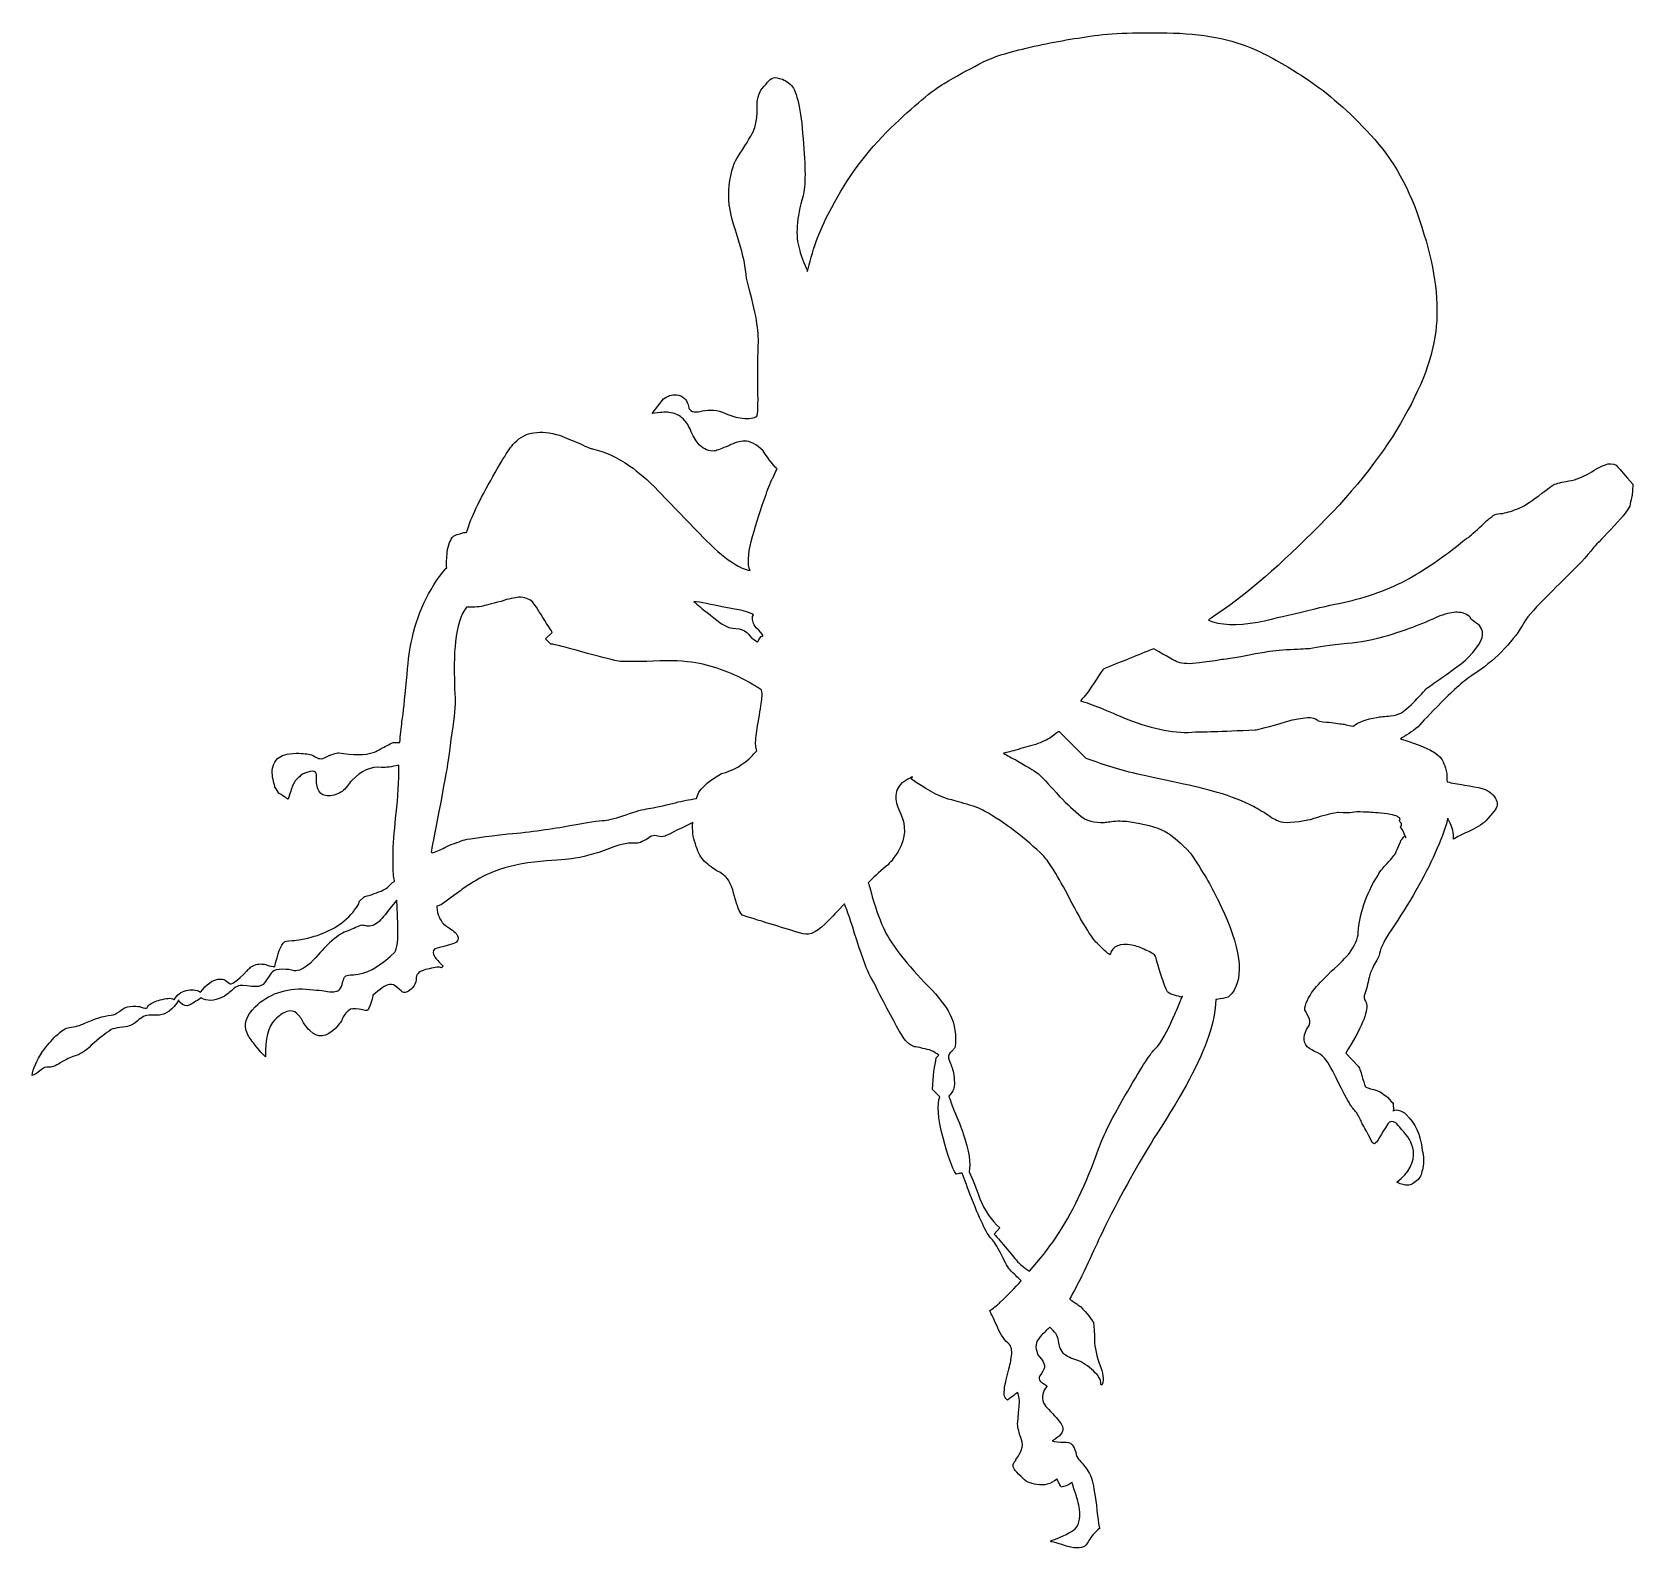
# Model space of a CAD drawing. Header units: centimetres. Extents: x -8.2 to 8.2, y -7.8 to 7.7.
import ezdxf

# ---------------------------------------------------------------- set-up
doc = ezdxf.new("R2010")
doc.units = ezdxf.units.CM
doc.header["$MEASUREMENT"] = 0
doc.layers.add('Camada 1', color=7, linetype='Continuous')

msp = doc.modelspace()

# ---------------------------------------------------------------- linework, layer by layer
at = {"layer": 'Camada 1'}
for points, knots in [([(7.92713, 3.33566), (7.87927, 3.32502), (7.82611, 3.29843), (7.76229, 3.25589), (7.76229, 3.25589), (7.69845, 3.21866), (7.63463, 3.18675), (7.55483, 3.16548), (7.55483, 3.16548), (7.47506, 3.15487), (7.42188, 3.14421), (7.38462, 3.12825), (7.38462, 3.12825), (7.36867, 3.12293), (7.31019, 3.08039), (7.21978, 3.01125), (7.21978, 3.01125), (7.11871, 2.9368), (7.05494, 2.89425), (7.01769, 2.88361), (7.01769, 2.88361), (6.95385, 2.85702), (6.90066, 2.84106), (6.8528, 2.83043), (6.8528, 2.83043), (6.81025, 2.83043), (6.78366, 2.82511), (6.773, 2.81979), (6.773, 2.81979), (6.76771, 2.8145), (6.74641, 2.80384), (6.71982, 2.78259), (6.71982, 2.78259), (6.69855, 2.76661), (6.65603, 2.72409), (6.59221, 2.66556), (6.59221, 2.66556), (6.52837, 2.60706), (6.49114, 2.57515), (6.48048, 2.57515), (6.48048, 2.57515), (6.47519, 2.56983), (6.4699, 2.56451), (6.45923, 2.55917), (6.45923, 2.55917), (6.24113, 2.37835), (6.04439, 2.24537), (5.85826, 2.14433), (5.85826, 2.14433), (5.6508, 2.03797), (5.42215, 1.9582), (5.17746, 1.91033), (5.17746, 1.91033), (5.06581, 1.88903), (4.9169, 1.85183), (4.7201, 1.80397), (4.7201, 1.80397), (4.54989, 1.76672), (4.42758, 1.73481), (4.34783, 1.71885), (4.34783, 1.71885), (4.12979, 1.68162), (3.95958, 1.68694), (3.84256, 1.74012), (3.84256, 1.74012), (3.86386, 1.75607), (3.87981, 1.76671), (3.89577, 1.77735), (3.89577, 1.77735), (4.17763, 1.95817), (4.51267, 2.24535), (4.90627, 2.63359), (4.90627, 2.63359), (5.29449, 3.01652), (5.59765, 3.38882), (5.80509, 3.75045), (5.80509, 3.75045), (6.02313, 4.11211), (6.14545, 4.44718), (6.17204, 4.74499), (6.17204, 4.74499), (6.19863, 5.03751), (6.15079, 5.37787), (6.02313, 5.75549), (6.02313, 5.75549), (5.9061, 6.14371), (5.73061, 6.45222), (5.50195, 6.69685), (5.50195, 6.69685), (5.27856, 6.94148), (5.06052, 7.12762), (4.86372, 7.2606), (4.86372, 7.2606), (4.66163, 7.39355), (4.50209, 7.48399), (4.37972, 7.54249), (4.37972, 7.54249), (4.13509, 7.66481), (3.83727, 7.72862), (3.48622, 7.73926), (3.48622, 7.73926), (3.14054, 7.7499), (2.85336, 7.73926), (2.63527, 7.70738), (2.63527, 7.70738), (2.41725, 7.67547), (2.19916, 7.63822), (1.98111, 7.58504), (1.98111, 7.58504), (1.76836, 7.53718), (1.60352, 7.484), (1.49716, 7.42018), (1.49716, 7.42018), (1.38543, 7.36171), (1.26311, 7.29786), (1.14079, 7.22341), (1.14079, 7.22341), (1.01847, 7.15425), (0.83763, 7.00002), (0.59302, 6.76602), (0.59302, 6.76602), (0.35368, 6.53202), (0.15154, 6.26077), (-0.00803, 5.95761), (-0.00803, 5.95761), (-0.11968, 5.75552), (-0.19946, 5.5428), (-0.24735, 5.33004), (-0.24735, 5.33004), (-0.24735, 5.32472), (-0.25264, 5.30877), (-0.25793, 5.30345), (-0.25793, 5.30345), (-0.25793, 5.30877), (-0.25793, 5.3194), (-0.26327, 5.32472), (-0.26327, 5.32472), (-0.26327, 5.33004), (-0.26327, 5.33004), (-0.26856, 5.33536), (-0.26856, 5.33536), (-0.31111, 5.43109), (-0.3324, 5.4949), (-0.3377, 5.52684), (-0.3377, 5.52684), (-0.38027, 5.66508), (-0.36964, 5.85125), (-0.30053, 6.07463), (-0.30053, 6.07463), (-0.27391, 6.17567), (-0.27391, 6.36715), (-0.30053, 6.65965), (-0.30053, 6.65965), (-0.32178, 6.96281), (-0.36429, 7.14363), (-0.41748, 7.20213), (-0.41748, 7.20213), (-0.46008, 7.24468), (-0.49728, 7.26595), (-0.54514, 7.27658), (-0.54514, 7.27658), (-0.60364, 7.29785), (-0.64621, 7.27126), (-0.67809, 7.21808), (-0.67809, 7.21808), (-0.73656, 7.1649), (-0.76318, 7.10108), (-0.76852, 7.03195), (-0.76852, 7.03195), (-0.76852, 6.9947), (-0.76852, 6.9575), (-0.76852, 6.93091), (-0.76852, 6.93091), (-0.77381, 6.87773), (-0.77916, 6.83516), (-0.78977, 6.78729), (-0.78977, 6.78729), (-0.79511, 6.75535), (-0.83234, 6.68625), (-0.89613, 6.5852), (-0.89613, 6.5852), (-0.96532, 6.47881), (-1.00252, 6.41499), (-1.01316, 6.38308), (-1.01316, 6.38308), (-1.05571, 6.24481), (-1.06637, 6.11715), (-1.05571, 5.98419), (-1.05571, 5.98419), (-1.04513, 5.90442), (-1.01316, 5.7821), (-0.95998, 5.62256), (-0.95998, 5.62256), (-0.91214, 5.46833), (-0.88555, 5.3407), (-0.88018, 5.23434), (-0.88018, 5.23434), (-0.79512, 4.93118), (-0.7526, 4.71843), (-0.75789, 4.58548), (-0.75789, 4.58548), (-0.76318, 4.45253), (-0.76318, 4.2983), (-0.76318, 4.11214), (-0.76318, 4.11214), (-0.75789, 3.93662), (-0.76318, 3.84089), (-0.77382, 3.82496), (-0.77382, 3.82496), (-0.80041, 3.80366), (-0.84827, 3.79302), (-0.92273, 3.80366), (-0.92273, 3.80366), (-0.98126, 3.80898), (-1.03444, 3.82496), (-1.09294, 3.85155), (-1.09294, 3.85155), (-1.17806, 3.88878), (-1.25783, 3.8941), (-1.32696, 3.87814), (-1.32696, 3.87814), (-1.36421, 3.8675), (-1.3908, 3.8675), (-1.3961, 3.8675), (-1.3961, 3.8675), (-1.4174, 3.8675), (-1.44399, 3.87282), (-1.45992, 3.89409), (-1.45992, 3.89409), (-1.46521, 3.89941), (-1.47056, 3.91536), (-1.47587, 3.94195), (-1.47587, 3.94195), (-1.48653, 3.97389), (-1.4972, 3.99513), (-1.51312, 4.00579), (-1.51312, 4.00579), (-1.53437, 4.02706), (-1.56096, 4.03773), (-1.59289, 4.04302), (-1.59289, 4.04302), (-1.64075, 4.04302), (-1.68332, 4.03238), (-1.72584, 4.00047), (-1.72584, 4.00047), (-1.72584, 4.00047), (-1.84287, 3.85156), (-1.84287, 3.85156), (-1.84287, 3.85156), (-1.76839, 3.86217), (-1.70992, 3.86751), (-1.67266, 3.86217), (-1.67266, 3.86217), (-1.61411, 3.85685), (-1.56093, 3.83558), (-1.52375, 3.79303), (-1.52375, 3.79303), (-1.49181, 3.76112), (-1.4652, 3.72387), (-1.44395, 3.66539), (-1.44395, 3.66539), (-1.41736, 3.60689), (-1.39077, 3.56432), (-1.36418, 3.53244), (-1.36418, 3.53244), (-1.31097, 3.48455), (-1.26311, 3.46328), (-1.20464, 3.4686), (-1.20464, 3.4686), (-1.17802, 3.47392), (-1.13016, 3.49519), (-1.06102, 3.52178), (-1.06102, 3.52178), (-0.99718, 3.55369), (-0.94399, 3.56964), (-0.90148, 3.56964), (-0.90148, 3.56964), (-0.83764, 3.56964), (-0.77916, 3.53773), (-0.70997, 3.4686), (-0.70997, 3.4686), (-0.64621, 3.37819), (-0.59829, 3.31437), (-0.58236, 3.29839), (-0.58236, 3.29839), (-0.58236, 3.29839), (-0.577, 3.29843), (-0.577, 3.29843), (-0.577, 3.29843), (-0.577, 3.29843), (-0.577, 3.29314), (-0.577, 3.29314), (-0.577, 3.29314), (-0.57171, 3.2878), (-0.56642, 3.2878), (-0.56642, 3.28248), (-0.56642, 3.28248), (-0.58237, 3.25589), (-0.5983, 3.22398), (-0.60897, 3.19207), (-0.60897, 3.19207), (-0.61426, 3.18678), (-0.61961, 3.18146), (-0.61961, 3.17612), (-0.61961, 3.17612), (-0.6462, 3.11228), (-0.67279, 3.04317), (-0.69938, 2.96871), (-0.69938, 2.96871), (-0.75259, 2.82509), (-0.78976, 2.68153), (-0.83233, 2.54323), (-0.83233, 2.54323), (-0.86421, 2.41028), (-0.8695, 2.30923), (-0.84291, 2.24539), (-0.84291, 2.24539), (-0.89609, 2.25605), (-0.9493, 2.27733), (-1.00245, 2.31453), (-1.00245, 2.31453), (-1.08225, 2.36242), (-1.178, 2.44219), (-1.28966, 2.55387), (-1.28966, 2.55387), (-1.28966, 2.55387), (-1.77895, 3.05912), (-1.77895, 3.05912), (-1.77895, 3.05912), (-1.89063, 3.17615), (-1.98636, 3.25592), (-2.07147, 3.31442), (-2.07147, 3.31442), (-2.19908, 3.40483), (-2.32145, 3.45801), (-2.4544, 3.48992), (-2.4544, 3.48992), (-2.46498, 3.48992), (-2.50758, 3.5059), (-2.58201, 3.5431), (-2.58201, 3.5431), (-2.66178, 3.57501), (-2.73092, 3.60694), (-2.78944, 3.62819), (-2.78944, 3.62819), (-2.98624, 3.68669), (-3.14044, 3.66544), (-3.24683, 3.55374), (-3.24683, 3.55374), (-3.29472, 3.51119), (-3.38513, 3.36229), (-3.51808, 3.12295), (-3.51808, 3.12295), (-3.65103, 2.88363), (-3.72017, 2.71875), (-3.73612, 2.63897), (-3.73612, 2.63897), (-3.73612, 2.63897), (-3.73612, 2.63897), (-3.73612, 2.63897), (-3.73612, 2.63897), (-3.74676, 2.63365), (-3.75742, 2.63365), (-3.76803, 2.63365), (-3.76803, 2.63365), (-3.82656, 2.6177), (-3.86381, 2.60706), (-3.87439, 2.59642), (-3.87439, 2.59642), (-3.90635, 2.56451), (-3.9276, 2.51133), (-3.93823, 2.43156), (-3.93823, 2.43156), (-3.94355, 2.37838), (-3.94887, 2.31988), (-3.94355, 2.27202), (-3.94355, 2.27202), (-3.94355, 2.27202), (-3.94888, 2.272), (-3.94888, 2.272), (-3.94888, 2.272), (-4.13504, 2.04861), (-4.25204, 1.79334), (-4.30522, 1.51148), (-4.30522, 1.51148), (-4.32649, 1.42105), (-4.34242, 1.28809), (-4.35308, 1.1232), (-4.35308, 1.1232), (-4.37435, 0.92643), (-4.38499, 0.78816), (-4.40094, 0.70307), (-4.40094, 0.70307), (-4.40626, 0.63393), (-4.41689, 0.56477), (-4.42221, 0.49032), (-4.42221, 0.49032), (-4.46478, 0.49032), (-4.49137, 0.49032), (-4.49137, 0.49032), (-4.49137, 0.49032), (-4.53392, 0.46905), (-4.57114, 0.44777), (-4.61369, 0.42648), (-4.61369, 0.42648), (-4.6456, 0.41053), (-4.66155, 0.39989), (-4.68283, 0.38928), (-4.68283, 0.38928), (-4.7839, 0.35734), (-4.90622, 0.35734), (-5.04449, 0.38396), (-5.04449, 0.38396), (-5.07108, 0.38396), (-5.12426, 0.36798), (-5.20935, 0.32543), (-5.20935, 0.32543), (-5.23062, 0.32011), (-5.2519, 0.32543), (-5.26782, 0.33075), (-5.26782, 0.33075), (-5.29973, 0.35202), (-5.31571, 0.35734), (-5.32632, 0.36266), (-5.32632, 0.36266), (-5.36355, 0.37327), (-5.41141, 0.37861), (-5.48055, 0.37861), (-5.48055, 0.37861), (-5.5763, 0.37861), (-5.6348, 0.35734), (-5.672, 0.32543), (-5.672, 0.32543), (-5.71457, 0.27754), (-5.73584, 0.22439), (-5.72518, 0.15522), (-5.72518, 0.15522), (-5.72518, 0.13392), (-5.71457, 0.0914), (-5.69859, 0.04354), (-5.69859, 0.04354), (-5.69859, 0.03822), (-5.69859, 0.03822), (-5.69859, 0.0329), (-5.69859, 0.0329), (-5.68264, 0.00628), (-5.672, -0.01496), (-5.65604, -0.03092), (-5.65604, -0.03092), (-5.59754, -0.06815), (-5.56563, -0.08942), (-5.56563, -0.09474), (-5.56563, -0.09474), (-5.54436, -0.0256), (-5.5284, 0.02229), (-5.51777, 0.04888), (-5.51777, 0.04888), (-5.50182, 0.08076), (-5.48586, 0.1127), (-5.44863, 0.13926), (-5.44863, 0.13926), (-5.43265, 0.16056), (-5.40608, 0.1712), (-5.36354, 0.18715), (-5.36354, 0.18715), (-5.32631, 0.19779), (-5.2997, 0.19779), (-5.28377, 0.18715), (-5.28377, 0.18715), (-5.27845, 0.17654), (-5.27313, 0.1712), (-5.27313, 0.14992), (-5.27313, 0.14992), (-5.27313, 0.12867), (-5.27313, 0.11272), (-5.27313, 0.09674), (-5.27313, 0.09674), (-5.27845, 0.04356), (-5.25718, 0.00099), (-5.23058, -0.0309), (-5.23058, -0.0309), (-5.20399, -0.0522), (-5.16674, -0.06278), (-5.11358, -0.0522), (-5.11358, -0.0522), (-5.0604, -0.04156), (-5.01785, -0.02026), (-4.98594, 0.01162), (-4.98594, 0.01162), (-4.94339, 0.06483), (-4.9221, 0.09142), (-4.91149, 0.10205), (-4.91149, 0.10205), (-4.82108, 0.19778), (-4.71469, 0.24567), (-4.60833, 0.235), (-4.60833, 0.235), (-4.56578, 0.22968), (-4.50729, 0.24032), (-4.43283, 0.2563), (-4.43283, 0.2563), (-4.43283, 0.2563), (-4.43283, 0.2563), (-4.43283, 0.2563), (-4.43283, 0.2563), (-4.43283, 0.2563), (-4.43283, 0.2563), (-4.43283, 0.2563), (-4.43283, 0.2563), (-4.43283, 0.25098), (-4.43283, 0.25098), (-4.43283, 0.25098), (-4.43283, 0.25098), (-4.43283, 0.09141), (-4.43815, -0.06816), (-4.45942, -0.23302), (-4.45942, -0.23302), (-4.47537, -0.37132), (-4.48601, -0.50427), (-4.49133, -0.62659), (-4.49133, -0.62659), (-4.49133, -0.73295), (-4.49133, -0.81272), (-4.48601, -0.87654), (-4.48601, -0.87654), (-4.48601, -0.87654), (-4.48601, -0.87654), (-4.48601, -0.87654), (-4.48601, -0.87654), (-4.48069, -0.89779), (-4.48069, -0.91906), (-4.47537, -0.92972), (-4.47537, -0.92972), (-4.48601, -0.93504), (-4.50196, -0.9457), (-4.52855, -0.97224), (-4.52855, -0.97224), (-4.54982, -0.99886), (-4.59239, -1.02547), (-4.6615, -1.04675), (-4.6615, -1.04675), (-4.72532, -1.07331), (-4.76786, -1.0839), (-4.78384, -1.0839), (-4.78384, -1.0839), (-4.78384, -1.0839), (-4.83702, -1.13708), (-4.83702, -1.13708), (-4.83702, -1.13708), (-4.83702, -1.13708), (-4.83702, -1.14777), (-4.83702, -1.14777), (-4.83702, -1.14777), (-4.84231, -1.1637), (-4.85829, -1.18497), (-4.88488, -1.22222), (-4.88488, -1.22222), (-4.89549, -1.23815), (-4.91147, -1.25942), (-4.92208, -1.27003), (-4.92208, -1.27003), (-5.03911, -1.3924), (-5.18272, -1.46685), (-5.36354, -1.5094), (-5.36354, -1.5094), (-5.40609, -1.52004), (-5.45927, -1.5307), (-5.52308, -1.53596), (-5.52308, -1.53596), (-5.57626, -1.54133), (-5.59753, -1.54133), (-5.60285, -1.5466), (-5.60285, -1.5466), (-5.64008, -1.58385), (-5.67199, -1.66892), (-5.69858, -1.80187), (-5.69858, -1.80187), (-5.72517, -1.7966), (-5.75176, -1.7966), (-5.77835, -1.78594), (-5.77835, -1.78594), (-5.79433, -1.7753), (-5.81558, -1.7753), (-5.83153, -1.7753), (-5.83153, -1.7753), (-5.8741, -1.76998), (-5.9113, -1.78594), (-5.94856, -1.80724), (-5.94856, -1.80724), (-5.95917, -1.82317), (-5.96983, -1.82849), (-5.98047, -1.8338), (-5.98047, -1.8338), (-5.98047, -1.84444), (-5.98047, -1.84444), (-5.98576, -1.84444), (-5.98576, -1.84444), (-6.08683, -1.95083), (-6.15065, -1.99337), (-6.1666, -1.97208), (-6.1666, -1.97208), (-6.2038, -1.93483), (-6.24105, -1.92422), (-6.28357, -1.92956), (-6.28357, -1.92956), (-6.33675, -1.9402), (-6.4006, -1.98274), (-6.45909, -2.06251), (-6.45909, -2.06251), (-6.50695, -2.03589), (-6.55482, -2.03063), (-6.608, -2.04653), (-6.608, -2.04653), (-6.66118, -2.05717), (-6.69841, -2.08905), (-6.73032, -2.14223), (-6.73032, -2.14223), (-6.7463, -2.12093), (-6.78882, -2.12093), (-6.85266, -2.13696), (-6.85266, -2.13696), (-6.90584, -2.14754), (-6.94839, -2.16884), (-6.97498, -2.18482), (-6.97498, -2.18482), (-6.98562, -2.19014), (-6.99625, -2.20075), (-7.00689, -2.22202), (-7.00689, -2.22202), (-7.01753, -2.22734), (-7.03883, -2.22734), (-7.06539, -2.21675), (-7.06539, -2.21675), (-7.08134, -2.20611), (-7.10794, -2.20611), (-7.15048, -2.20611), (-7.15048, -2.20611), (-7.19303, -2.21138), (-7.22493, -2.21675), (-7.23554, -2.22204), (-7.23554, -2.22204), (-7.24086, -2.22204), (-7.25684, -2.23802), (-7.28872, -2.25929), (-7.28872, -2.25929), (-7.32063, -2.28054), (-7.34722, -2.29649), (-7.37381, -2.29649), (-7.37381, -2.29649), (-7.45358, -2.30707), (-7.54402, -2.33369), (-7.63442, -2.37629), (-7.63442, -2.37629), (-7.6876, -2.40291), (-7.7461, -2.41881), (-7.79928, -2.42415), (-7.79928, -2.42415), (-7.83651, -2.42415), (-7.87905, -2.45609), (-7.93758, -2.50927), (-7.93758, -2.50927), (-7.98544, -2.55713), (-8.02799, -2.61029), (-8.07588, -2.66884), (-8.07588, -2.66884), (-8.13438, -2.76454), (-8.17161, -2.84434), (-8.18224, -2.91342), (-8.18224, -2.91342), (-8.15565, -2.90815), (-8.12906, -2.89212), (-8.10247, -2.86556), (-8.10247, -2.86556), (-8.06522, -2.83368), (-8.03863, -2.82304), (-8.01206, -2.82836), (-8.01206, -2.82836), (-7.98547, -2.83368), (-7.94292, -2.81772), (-7.89506, -2.78579), (-7.89506, -2.78579), (-7.83122, -2.74859), (-7.78338, -2.72729), (-7.75144, -2.71665), (-7.75144, -2.71665), (-7.69294, -2.70072), (-7.63976, -2.66884), (-7.57594, -2.60497), (-7.57594, -2.60497), (-7.49617, -2.53589), (-7.42701, -2.48271), (-7.37382, -2.44545), (-7.37382, -2.44545), (-7.35255, -2.43481), (-7.32064, -2.42947), (-7.28341, -2.42415), (-7.28341, -2.42415), (-7.24084, -2.41883), (-7.20893, -2.41351), (-7.18766, -2.40817), (-7.18766, -2.40817), (-7.16107, -2.39753), (-7.13448, -2.38161), (-7.10789, -2.36031), (-7.10789, -2.36031), (-7.0813, -2.33369), (-7.06003, -2.32311), (-7.04407, -2.31245), (-7.04407, -2.31245), (-7.02277, -2.30181), (-6.99618, -2.29647), (-6.95898, -2.29647), (-6.95898, -2.29647), (-6.9058, -2.29647), (-6.87918, -2.29647), (-6.87918, -2.29647), (-6.87918, -2.29647), (-6.81004, -2.29115), (-6.74623, -2.24329), (-6.68238, -2.14222), (-6.68238, -2.14222), (-6.68238, -2.15286), (-6.67177, -2.16352), (-6.66643, -2.16884), (-6.66643, -2.16884), (-6.63984, -2.20072), (-6.60259, -2.21136), (-6.576, -2.19546), (-6.576, -2.19546), (-6.52282, -2.16884), (-6.48559, -2.14223), (-6.45368, -2.12095), (-6.45368, -2.12095), (-6.39518, -2.1582), (-6.32073, -2.15289), (-6.24093, -2.11568), (-6.24093, -2.11568), (-6.20368, -2.0997), (-6.17709, -2.07316), (-6.13989, -2.04654), (-6.13989, -2.04654), (-6.1133, -2.0146), (-6.092, -2.00402), (-6.07073, -1.99862), (-6.07073, -1.99862), (-6.05478, -1.99335), (-6.01223, -1.99335), (-5.93778, -2.00399), (-5.93778, -2.00399), (-5.8846, -2.00926), (-5.84205, -2.00399), (-5.82078, -1.98269), (-5.82078, -1.98269), (-5.8048, -1.96671), (-5.78887, -1.94544), (-5.77289, -1.91887), (-5.77289, -1.91887), (-5.75162, -1.88699), (-5.74098, -1.87101), (-5.72503, -1.855), (-5.72503, -1.855), (-5.70908, -1.83907), (-5.67185, -1.82844), (-5.61864, -1.82844), (-5.61864, -1.82844), (-5.57612, -1.82844), (-5.53887, -1.83376), (-5.50167, -1.84442), (-5.50167, -1.84442), (-5.4591, -1.84974), (-5.40592, -1.82312), (-5.33681, -1.76467), (-5.33681, -1.76467), (-5.25704, -1.68487), (-5.20386, -1.62105), (-5.1666, -1.5838), (-5.1666, -1.5838), (-5.09749, -1.51466), (-5.03896, -1.47212), (-4.9911, -1.45085), (-4.9911, -1.45085), (-4.93792, -1.42955), (-4.88474, -1.40833), (-4.84217, -1.38703), (-4.84217, -1.38703), (-4.83156, -1.38171), (-4.8209, -1.37639), (-4.80497, -1.38171), (-4.80497, -1.38171), (-4.77838, -1.38171), (-4.76772, -1.38703), (-4.75179, -1.38703), (-4.75179, -1.38703), (-4.70393, -1.39235), (-4.66138, -1.37105), (-4.61884, -1.32321), (-4.61884, -1.32321), (-4.6082, -1.31789), (-4.555, -1.24876), (-4.45398, -1.12109), (-4.45398, -1.12109), (-4.44866, -1.18491), (-4.44866, -1.25939), (-4.44334, -1.33916), (-4.44334, -1.33916), (-4.43805, -1.52529), (-4.44866, -1.63171), (-4.47525, -1.65293), (-4.47525, -1.65293), (-4.60289, -1.78057), (-4.72523, -1.85499), (-4.83159, -1.87626), (-4.83159, -1.87626), (-4.85286, -1.88158), (-4.88477, -1.88695), (-4.92732, -1.88695), (-4.92732, -1.88695), (-4.95391, -1.88695), (-4.97518, -1.89222), (-4.9805, -1.90288), (-4.9805, -1.90288), (-4.99114, -1.9082), (-4.99648, -1.9295), (-5.00709, -1.96138), (-5.00709, -1.96138), (-5.01241, -1.99332), (-5.02307, -2.01988), (-5.03903, -2.03583), (-5.03903, -2.03583), (-5.05498, -2.05713), (-5.09753, -2.06245), (-5.16135, -2.05713), (-5.16135, -2.05713), (-5.20392, -2.04649), (-5.27306, -2.04115), (-5.37942, -2.03057), (-5.37942, -2.03057), (-5.59217, -2.01988), (-5.76767, -2.08375), (-5.90065, -2.21133), (-5.90065, -2.21133), (-5.99638, -2.30703), (-6.02297, -2.39746), (-5.98042, -2.4879), (-5.98042, -2.4879), (-5.96978, -2.51452), (-5.94319, -2.55172), (-5.90594, -2.59958), (-5.90594, -2.59958), (-5.85808, -2.65813), (-5.82088, -2.70065), (-5.79429, -2.72195), (-5.79429, -2.72195), (-5.8049, -2.54108), (-5.7677, -2.41345), (-5.69854, -2.34431), (-5.69854, -2.34431), (-5.65599, -2.30179), (-5.61874, -2.27517), (-5.57622, -2.25925), (-5.57622, -2.25925), (-5.53897, -2.24861), (-5.50177, -2.25388), (-5.47518, -2.2805), (-5.47518, -2.2805), (-5.44859, -2.30706), (-5.422, -2.33905), (-5.40602, -2.37625), (-5.40602, -2.37625), (-5.38475, -2.40813), (-5.36347, -2.43475), (-5.3422, -2.45605), (-5.3422, -2.45605), (-5.26243, -2.53585), (-5.17734, -2.52519), (-5.07627, -2.42943), (-5.07627, -2.42943), (-5.03904, -2.38686), (-5.01777, -2.36029), (-5.01243, -2.33905), (-5.01243, -2.33905), (-5.00711, -2.32307), (-4.99116, -2.29113), (-4.94329, -2.24862), (-4.94329, -2.24862), (-4.92731, -2.22732), (-4.89011, -2.22732), (-4.83693, -2.23798), (-4.83693, -2.23798), (-4.78904, -2.24862), (-4.75716, -2.25391), (-4.75184, -2.24862), (-4.75184, -2.24862), (-4.74652, -2.23798), (-4.73057, -2.21137), (-4.71459, -2.1635), (-4.71459, -2.1635), (-4.69864, -2.12093), (-4.69864, -2.09436), (-4.69864, -2.09436), (-4.69864, -2.09436), (-4.62419, -2.0306), (-4.571, -1.99334), (-4.52843, -1.98268), (-4.52843, -1.98268), (-4.50184, -1.98268), (-4.47525, -1.98795), (-4.44866, -2.01456), (-4.44866, -2.01456), (-4.41672, -2.0465), (-4.39548, -2.06248), (-4.39016, -2.06248), (-4.39016, -2.06248), (-4.36357, -2.07312), (-4.33169, -2.05716), (-4.29443, -2.01991), (-4.29443, -2.01991), (-4.27316, -1.99335), (-4.25718, -1.96673), (-4.25718, -1.93479), (-4.25718, -1.93479), (-4.25718, -1.90291), (-4.24657, -1.88161), (-4.23591, -1.87103), (-4.23591, -1.87103), (-4.21464, -1.84973), (-4.17741, -1.83378), (-4.11891, -1.82311), (-4.11891, -1.82311), (-4.06041, -1.80718), (-4.01784, -1.80181), (-3.99657, -1.81247), (-3.99657, -1.81247), (-3.99657, -1.81247), (-3.98062, -1.79654), (-3.98062, -1.79654), (-3.98062, -1.79654), (-4.02317, -1.75402), (-4.05507, -1.72203), (-4.06574, -1.70079), (-4.06574, -1.70079), (-4.08701, -1.66885), (-4.08701, -1.64229), (-4.06574, -1.62104), (-4.06574, -1.62104), (-3.92744, -1.58379), (-3.85299, -1.56249), (-3.84235, -1.5519), (-3.84235, -1.5519), (-3.8264, -1.5306), (-3.82105, -1.50933), (-3.83169, -1.48808), (-3.83169, -1.48808), (-3.83706, -1.47744), (-3.84235, -1.4721), (-3.84764, -1.46146), (-3.84764, -1.46146), (-3.87423, -1.43484), (-3.9168, -1.40828), (-3.9753, -1.36576), (-3.9753, -1.36576), (-4.01255, -1.32319), (-4.03914, -1.26995), (-4.04444, -1.19553), (-4.04444, -1.19553), (-4.04444, -1.19553), (-4.04444, -1.19021), (-4.04444, -1.18489), (-4.04444, -1.18489), (-4.01256, -1.17962), (-3.98062, -1.15833), (-3.94871, -1.13171), (-3.94871, -1.13171), (-3.87423, -1.07853), (-3.81044, -1.03064), (-3.76787, -0.99876), (-3.76787, -0.99876), (-3.67749, -0.94026), (-3.59772, -0.88708), (-3.50728, -0.84988), (-3.50728, -0.84988), (-3.37433, -0.79133), (-3.22542, -0.75413), (-3.04987, -0.73283), (-3.04987, -0.73283), (-2.86908, -0.7169), (-2.74142, -0.70627), (-2.66699, -0.70095), (-2.66699, -0.70095), (-2.5606, -0.68497), (-2.43297, -0.65303), (-2.27871, -0.59456), (-2.27871, -0.59456), (-2.15639, -0.5467), (-2.06596, -0.53074), (-2.00219, -0.54138), (-2.00219, -0.54138), (-1.9756, -0.54138), (-1.92239, -0.52008), (-1.85323, -0.46693), (-1.85323, -0.46693), (-1.82664, -0.46161), (-1.80539, -0.46161), (-1.78409, -0.46693), (-1.78409, -0.46693), (-1.76284, -0.47757), (-1.73625, -0.47757), (-1.70966, -0.46693), (-1.70966, -0.46693), (-1.69368, -0.46161), (-1.60327, -0.41375), (-1.42775, -0.32863), (-1.42775, -0.32863), (-1.43309, -0.40843), (-1.42775, -0.47756), (-1.40116, -0.5467), (-1.40116, -0.5467), (-1.37991, -0.62115), (-1.35332, -0.67434), (-1.32136, -0.71159), (-1.32136, -0.71159), (-1.28419, -0.75411), (-1.2363, -0.78602), (-1.18841, -0.8179), (-1.18841, -0.8179), (-1.13523, -0.84452), (-1.10335, -0.87113), (-1.08742, -0.88709), (-1.08742, -0.88709), (-1.05548, -0.91897), (-1.02358, -0.98811), (-1.00228, -1.08383), (-1.00228, -1.08383), (-0.97569, -1.1849), (-0.9491, -1.2434), (-0.92251, -1.27534), (-0.92251, -1.27534), (-0.92251, -1.27534), (-0.70976, -1.34448), (-0.30029, -1.46679), (-0.30029, -1.46679), (-0.2311, -1.48809), (-0.14072, -1.44017), (-0.03436, -1.32317), (-0.03436, -1.32317), (-0.02372, -1.31785), (0.01885, -1.26994), (0.10396, -1.17961), (0.10396, -1.17961), (0.10925, -1.17424), (0.1146, -1.16897), (0.1146, -1.1636), (0.1146, -1.1636), (0.1146, -1.1636), (0.1146, -1.1636), (0.1146, -1.15833), (0.1146, -1.15833), (0.1146, -1.15833), (0.11989, -1.1636), (0.11989, -1.1636), (0.11989, -1.1636), (0.12518, -1.1636), (0.12518, -1.1636), (0.12518, -1.16897), (0.12518, -1.16897), (0.12518, -1.16897), (0.12518, -1.16897), (0.12518, -1.16897), (0.12518, -1.16897), (0.14648, -1.21678), (0.18902, -1.33915), (0.24755, -1.5306), (0.24755, -1.5306), (0.31134, -1.7274), (0.35923, -1.84971), (0.3805, -1.89223), (0.3805, -1.89223), (0.40175, -1.91885), (0.45493, -2.03058), (0.556, -2.2273), (0.556, -2.2273), (0.65702, -2.41875), (0.72621, -2.5358), (0.75812, -2.56769), (0.75812, -2.56769), (0.77942, -2.59425), (0.8113, -2.61021), (0.83789, -2.62087), (0.83789, -2.62087), (0.85384, -2.62087), (0.88041, -2.62614), (0.92298, -2.63685), (0.92298, -2.63685), (0.9868, -2.64749), (1.03998, -2.66879), (1.08787, -2.70593), (1.08787, -2.70593), (1.08787, -2.70593), (1.06128, -2.73255), (1.06128, -2.73255), (1.06128, -2.73255), (1.04533, -2.81235), (1.02403, -2.91868), (1.02403, -3.05698), (1.02403, -3.05698), (1.02403, -3.05698), (1.09851, -3.13143), (1.09851, -3.13143), (1.09851, -3.13143), (1.06657, -3.20588), (1.07721, -3.34413), (1.13039, -3.55161), (1.13039, -3.55161), (1.17828, -3.73243), (1.22082, -3.85474), (1.26334, -3.92388), (1.26334, -3.92388), (1.28993, -3.91856), (1.30586, -3.91324), (1.31123, -3.91324), (1.31123, -3.91324), (1.31652, -3.91324), (1.32181, -3.91324), (1.32718, -3.91324), (1.32718, -3.91324), (1.34845, -3.97706), (1.38568, -4.06749), (1.42291, -4.17385), (1.42291, -4.17385), (1.51864, -4.40785), (1.58245, -4.55144), (1.63564, -4.59398), (1.63564, -4.59398), (1.66226, -4.62592), (1.69414, -4.6791), (1.73137, -4.75355), (1.73137, -4.75355), (1.76331, -4.828), (1.79521, -4.88119), (1.8271, -4.91307), (1.8271, -4.91307), (1.87499, -4.96099), (1.90155, -4.98752), (1.92814, -5.01414), (1.92814, -5.01414), (1.86432, -5.08328), (1.7899, -5.15776), (1.71541, -5.23216), (1.71541, -5.23216), (1.69411, -5.25346), (1.66223, -5.28008), (1.60902, -5.31733), (1.60902, -5.31733), (1.62497, -5.35453), (1.65157, -5.41303), (1.68882, -5.49283), (1.68882, -5.49283), (1.7207, -5.56728), (1.76327, -5.62578), (1.81114, -5.66301), (1.81114, -5.66301), (1.83244, -5.69489), (1.83773, -5.73744), (1.82709, -5.80131), (1.82709, -5.80131), (1.8218, -5.83851), (1.81114, -5.89169), (1.78992, -5.97149), (1.78992, -5.97149), (1.76859, -6.04594), (1.75796, -6.09918), (1.75796, -6.13106), (1.75796, -6.13106), (1.74732, -6.17892), (1.7633, -6.21086), (1.78992, -6.23213), (1.78992, -6.23213), (1.83776, -6.19488), (1.87498, -6.16826), (1.89091, -6.15233), (1.89091, -6.15233), (1.90686, -6.18421), (1.9175, -6.23739), (1.90686, -6.30653), (1.90686, -6.30653), (1.90157, -6.34373), (1.90157, -6.39696), (1.89091, -6.47671), (1.89091, -6.47671), (1.89625, -6.51396), (1.90686, -6.57246), (1.93343, -6.63628), (1.93343, -6.63628), (1.95476, -6.70542), (1.92814, -6.76923), (1.87496, -6.8384), (1.87496, -6.8384), (1.87496, -6.8384), (1.87496, -6.84904), (1.87496, -6.84904), (1.87496, -6.84904), (1.84308, -6.87034), (1.83773, -6.90222), (1.85901, -6.93942), (1.85901, -6.93942), (1.86965, -6.9554), (1.89089, -6.97667), (1.92812, -7.01387), (1.92812, -7.01387), (1.97067, -7.06173), (2.02385, -7.08832), (2.08769, -7.09367), (2.08769, -7.09367), (2.16214, -7.10965), (2.23128, -7.08835), (2.29512, -7.04044), (2.29512, -7.04044), (2.30041, -7.04581), (2.3057, -7.06174), (2.32171, -7.08836), (2.32171, -7.08836), (2.327, -7.099), (2.33229, -7.11498), (2.33766, -7.12024), (2.33766, -7.12024), (2.4015, -7.10966), (2.43339, -7.08836), (2.44934, -7.07238), (2.44934, -7.07238), (2.45468, -7.08836), (2.45998, -7.12024), (2.48128, -7.1734), (2.48128, -7.1734), (2.49723, -7.22658), (2.51316, -7.27447), (2.51845, -7.30635), (2.51845, -7.30635), (2.53978, -7.41274), (2.52909, -7.49786), (2.48128, -7.54572), (2.48128, -7.54572), (2.43871, -7.58292), (2.35891, -7.62547), (2.23662, -7.66804), (2.23662, -7.66804), (2.23662, -7.66804), (2.2313, -7.67862), (2.2313, -7.67862), (2.2313, -7.67862), (2.2313, -7.67862), (2.2313, -7.67862), (2.23662, -7.67862), (2.23662, -7.67862), (2.25792, -7.67862), (2.31639, -7.69997), (2.40151, -7.72654), (2.40151, -7.72654), (2.49721, -7.75316), (2.56635, -7.74784), (2.59294, -7.71061), (2.59294, -7.71061), (2.59823, -7.69997), (2.61424, -7.68399), (2.61953, -7.66804), (2.61953, -7.66804), (2.64612, -7.62547), (2.67803, -7.58829), (2.73121, -7.5404), (2.73121, -7.5404), (2.72063, -7.50852), (2.70996, -7.43404), (2.69933, -7.30635), (2.69933, -7.30635), (2.67803, -7.17877), (2.66742, -7.08833), (2.64612, -7.02983), (2.64612, -7.02983), (2.64612, -7.01919), (2.63548, -6.99263), (2.60889, -6.95538), (2.60889, -6.95538), (2.5823, -6.90746), (2.54507, -6.87032), (2.51846, -6.83838), (2.51846, -6.83838), (2.50251, -6.8224), (2.48658, -6.79586), (2.48658, -6.76393), (2.48658, -6.76393), (2.47594, -6.72673), (2.46528, -6.70543), (2.44935, -6.68948), (2.44935, -6.68948), (2.4281, -6.66292), (2.40151, -6.6576), (2.36426, -6.66292), (2.36426, -6.66292), (2.31637, -6.66292), (2.27385, -6.6576), (2.24726, -6.64694), (2.24726, -6.64694), (2.32703, -6.60442), (2.35891, -6.56182), (2.35362, -6.51399), (2.35362, -6.51399), (2.34833, -6.48205), (2.32174, -6.44485), (2.26856, -6.39167), (2.26856, -6.39167), (2.21001, -6.32785), (2.16749, -6.28531), (2.15683, -6.25872), (2.15683, -6.25872), (2.13558, -6.20022), (2.14619, -6.14172), (2.19406, -6.08854), (2.19406, -6.08854), (2.18342, -6.0779), (2.17276, -6.07256), (2.15683, -6.06192), (2.15683, -6.06192), (2.14088, -6.0566), (2.13558, -6.05128), (2.12495, -6.04062), (2.12495, -6.04062), (2.109, -6.02464), (2.109, -6.00337), (2.11961, -5.98212), (2.11961, -5.98212), (2.1462, -5.95018), (2.16218, -5.92362), (2.1675, -5.897), (2.1675, -5.897), (2.1675, -5.87038), (2.16221, -5.84382), (2.13562, -5.81194), (2.13562, -5.81194), (2.10368, -5.78006), (2.08773, -5.75344), (2.08773, -5.73214), (2.08773, -5.73214), (2.0664, -5.67364), (2.08773, -5.62046), (2.13562, -5.5673), (2.13562, -5.5673), (2.1675, -5.54068), (2.19938, -5.50875), (2.22068, -5.4875), (2.22068, -5.4875), (2.27389, -5.53002), (2.30048, -5.57256), (2.31111, -5.6258), (2.31111, -5.6258), (2.3164, -5.65768), (2.32175, -5.67898), (2.32175, -5.68425), (2.32175, -5.68425), (2.32704, -5.70555), (2.343, -5.73217), (2.35892, -5.75344), (2.35892, -5.75344), (2.39617, -5.78532), (2.43872, -5.80662), (2.49724, -5.82258), (2.49724, -5.82258), (2.55574, -5.84383), (2.61427, -5.88103), (2.66745, -5.93426), (2.66745, -5.93426), (2.69936, -5.9662), (2.71531, -5.98212), (2.72066, -5.99276), (2.72066, -5.99276), (2.74191, -6.01938), (2.74725, -6.04594), (2.74191, -6.07256), (2.74191, -6.07256), (2.74191, -6.07256), (2.75255, -6.07788), (2.75255, -6.07788), (2.75255, -6.07788), (2.77385, -6.04594), (2.77385, -5.98213), (2.74191, -5.89701), (2.74191, -5.89701), (2.69939, -5.78006), (2.67809, -5.68963), (2.67809, -5.62581), (2.67809, -5.62581), (2.67809, -5.53006), (2.67277, -5.46624), (2.66748, -5.43962), (2.66748, -5.43962), (2.64618, -5.40242), (2.60895, -5.34924), (2.53455, -5.27478), (2.53455, -5.27478), (2.51854, -5.26414), (2.48663, -5.23758), (2.42282, -5.20033), (2.42282, -5.20033), (2.46534, -5.12588), (2.50794, -5.04608), (2.55048, -4.96101), (2.55048, -4.96101), (2.66748, -4.71106), (2.75257, -4.51958), (2.82168, -4.38663), (2.82168, -4.38663), (2.99191, -4.05156), (3.15675, -3.75906), (3.31629, -3.50906), (3.31629, -3.50906), (3.58222, -3.09956), (3.76307, -2.7645), (3.84281, -2.51454), (3.84281, -2.51454), (3.89073, -2.38159), (3.91729, -2.25387), (3.91729, -2.13695), (3.91729, -2.13695), (3.91729, -2.13695), (3.92255, -2.13696), (3.92255, -2.13696), (3.92255, -2.13696), (3.92784, -2.13696), (3.94914, -2.13159), (3.99166, -2.12632), (3.99166, -2.12632), (4.02362, -2.12095), (4.04487, -2.11568), (4.0555, -2.10502), (4.0555, -2.10502), (4.20975, -1.95609), (4.18845, -1.66359), (3.997, -1.23809), (3.997, -1.23809), (3.93318, -1.10514), (3.86405, -0.96152), (3.77364, -0.81791), (3.77364, -0.81791), (3.69916, -0.70096), (3.65661, -0.63715), (3.65661, -0.63715), (3.65661, -0.63715), (3.56088, -0.5414), (3.4864, -0.47226), (3.43325, -0.44035), (3.43325, -0.44035), (3.34816, -0.38712), (3.23113, -0.34992), (3.08755, -0.32862), (3.08755, -0.32862), (3.03437, -0.31804), (2.98119, -0.31269), (2.91734, -0.31269), (2.91734, -0.31269), (2.85358, -0.31801), (2.80566, -0.32327), (2.77907, -0.32862), (2.77907, -0.32862), (2.67268, -0.33394), (2.59294, -0.30737), (2.53975, -0.26483), (2.53975, -0.26483), (2.47061, -0.2063), (2.39613, -0.14249), (2.32171, -0.06269), (2.32171, -0.06269), (2.23128, 0.03833), (2.16217, 0.11281), (2.11428, 0.16064), (2.11428, 0.16064), (2.08769, 0.18723), (2.00789, 0.22978), (1.89624, 0.29894), (1.89624, 0.29894), (1.83242, 0.33085), (1.78453, 0.35744), (1.74728, 0.37871), (1.74728, 0.37871), (1.76858, 0.38405), (1.81112, 0.39469), (1.87494, 0.41062), (1.87494, 0.41062), (1.93878, 0.43189), (2.00789, 0.45317), (2.07703, 0.46915), (2.07703, 0.46915), (2.14087, 0.49042), (2.19406, 0.51701), (2.2366, 0.5436), (2.2366, 0.5436), (2.27383, 0.57019), (2.30042, 0.59678), (2.31637, 0.6021), (2.31637, 0.6021), (2.31637, 0.6021), (2.59294, 0.32553), (2.59294, 0.32553), (2.59294, 0.32553), (2.72589, 0.27764), (2.86951, 0.2298), (3.03437, 0.18723), (3.03437, 0.18723), (3.11951, 0.16596), (3.25773, 0.13402), (3.46519, 0.0915), (3.46519, 0.0915), (3.64069, 0.05427), (3.77893, 0.02239), (3.87469, -0.0042), (3.87469, -0.0042), (4.02894, -0.04677), (4.15658, -0.09463), (4.26826, -0.14782), (4.26826, -0.14782), (4.31081, -0.16912), (4.36399, -0.201), (4.4278, -0.23825), (4.4278, -0.23825), (4.4863, -0.28077), (4.53419, -0.30739), (4.56607, -0.31805), (4.56607, -0.31805), (4.61928, -0.3393), (4.72032, -0.33398), (4.87987, -0.30207), (4.87987, -0.30207), (4.88516, -0.29675), (4.93308, -0.28609), (5.01282, -0.25952), (5.01282, -0.25952), (5.09262, -0.23825), (5.14577, -0.22761), (5.17236, -0.22761), (5.17236, -0.22761), (5.2415, -0.23293), (5.28404, -0.22761), (5.31063, -0.22761), (5.31063, -0.22761), (5.33722, -0.22229), (5.37982, -0.21697), (5.42766, -0.22229), (5.42766, -0.22229), (5.47018, -0.22229), (5.52873, -0.22761), (5.60316, -0.23293), (5.60316, -0.23293), (5.70423, -0.24354), (5.76805, -0.2542), (5.784, -0.27545), (5.784, -0.27545), (5.8053, -0.28077), (5.8053, -0.29675), (5.79464, -0.3127), (5.79464, -0.3127), (5.79996, -0.31802), (5.80528, -0.32863), (5.81591, -0.33926), (5.81591, -0.33926), (5.82125, -0.35524), (5.81591, -0.36056), (5.8053, -0.37646), (5.8053, -0.37646), (5.82128, -0.39244), (5.83721, -0.41903), (5.85316, -0.46689), (5.85316, -0.46689), (5.8585, -0.46689), (5.8585, -0.47221), (5.8638, -0.48287), (5.8638, -0.48287), (5.8638, -0.48287), (5.85851, -0.48286), (5.85851, -0.48286), (5.85851, -0.48286), (5.85851, -0.48286), (5.85317, -0.46688), (5.85317, -0.46688), (5.85317, -0.46688), (5.84788, -0.46688), (5.84253, -0.4722), (5.83722, -0.47752), (5.83722, -0.47752), (5.83722, -0.47752), (5.83722, -0.47752), (5.83722, -0.47752), (5.83722, -0.47752), (5.82658, -0.4935), (5.81063, -0.5094), (5.80531, -0.52538), (5.80531, -0.52538), (5.78933, -0.56795), (5.77872, -0.59983), (5.76274, -0.62645), (5.76274, -0.62645), (5.75745, -0.6477), (5.73086, -0.67963), (5.68831, -0.72747), (5.68831, -0.72747), (5.64039, -0.7807), (5.59788, -0.82322), (5.57658, -0.86577), (5.57658, -0.86577), (5.44897, -1.0732), (5.38515, -1.26466), (5.37449, -1.45079), (5.37449, -1.45079), (5.37449, -1.51461), (5.33724, -1.58909), (5.28406, -1.66354), (5.28406, -1.66354), (5.25218, -1.70606), (5.18833, -1.7699), (5.09793, -1.84967), (5.09793, -1.84967), (5.01284, -1.93473), (4.95437, -1.99855), (4.91714, -2.04112), (4.91714, -2.04112), (4.86393, -2.11557), (4.832, -2.17942), (4.82671, -2.24855), (4.82671, -2.24855), (4.82671, -2.24855), (4.83198, -2.24856), (4.83198, -2.24856), (4.83198, -2.24856), (4.84262, -2.26986), (4.85857, -2.30174), (4.87455, -2.33362), (4.87455, -2.33362), (4.88513, -2.36556), (4.87984, -2.39744), (4.85857, -2.42405), (4.85857, -2.42405), (4.83732, -2.45061), (4.82669, -2.48787), (4.8214, -2.52512), (4.8214, -2.52512), (4.8214, -2.56764), (4.82669, -2.5942), (4.85328, -2.62082), (4.85328, -2.62082), (4.85857, -2.62609), (4.88516, -2.64212), (4.92776, -2.66874), (4.92776, -2.66874), (4.9756, -2.68999), (5.00219, -2.70589), (5.01812, -2.72719), (5.01812, -2.72719), (5.05535, -2.75907), (5.09792, -2.83358), (5.15107, -2.94526), (5.15107, -2.94526), (5.22026, -3.08356), (5.2681, -3.17399), (5.28939, -3.20587), (5.28939, -3.20587), (5.30534, -3.23249), (5.32662, -3.25905), (5.35853, -3.2963), (5.35853, -3.2963), (5.38512, -3.33882), (5.40105, -3.37073), (5.41171, -3.40266), (5.41171, -3.40266), (5.417, -3.4133), (5.45423, -3.4718), (5.5181, -3.59946), (5.5181, -3.59946), (5.52874, -3.61004), (5.5394, -3.61544), (5.54469, -3.61004), (5.54469, -3.61004), (5.54469, -3.61004), (5.55533, -3.59946), (5.57128, -3.58348), (5.57128, -3.58348), (5.57128, -3.58348), (5.60316, -3.52498), (5.67767, -3.40798), (5.67767, -3.40798), (5.69897, -3.38136), (5.72556, -3.3761), (5.75744, -3.39734), (5.75744, -3.39734), (5.77339, -3.41332), (5.78932, -3.42928), (5.81594, -3.46648), (5.81594, -3.46648), (5.8851, -3.5303), (5.9223, -3.60478), (5.93828, -3.68455), (5.93828, -3.68455), (5.94886, -3.80155), (5.89571, -3.90788), (5.76807, -4.00366), (5.76807, -4.00366), (5.81593, -4.03022), (5.85316, -4.03554), (5.87975, -4.03554), (5.87975, -4.03554), (5.91169, -4.03554), (5.94357, -4.01429), (5.98614, -3.97704), (5.98614, -3.97704), (6.01273, -3.95042), (6.02337, -3.91322), (6.03403, -3.86004), (6.03403, -3.86004), (6.04467, -3.80154), (6.04467, -3.74299), (6.02869, -3.67922), (6.02869, -3.67922), (6.01274, -3.5197), (5.95426, -3.39733), (5.86385, -3.31222), (5.86385, -3.31222), (5.84255, -3.28566), (5.81596, -3.28034), (5.78405, -3.2697), (5.78405, -3.2697), (5.75746, -3.26438), (5.73616, -3.26438), (5.73087, -3.28034), (5.73087, -3.28034), (5.73616, -3.23248), (5.73087, -3.20589), (5.73087, -3.20054), (5.73087, -3.20054), (5.72558, -3.1899), (5.70428, -3.17398), (5.6724, -3.13672), (5.6724, -3.13672), (5.6298, -3.09952), (5.58726, -3.0729), (5.53408, -3.05692), (5.53408, -3.05692), (5.48087, -3.04628), (5.45428, -3.03562), (5.44899, -3.03036), (5.44899, -3.03036), (5.44365, -3.02499), (5.43835, -2.99842), (5.41705, -2.94524), (5.41705, -2.94524), (5.40647, -2.88674), (5.39046, -2.84422), (5.37453, -2.8176), (5.37453, -2.8176), (5.37453, -2.8176), (5.24692, -2.68465), (5.24692, -2.68465), (5.24692, -2.68465), (5.40646, -2.4347), (5.4756, -2.26447), (5.45965, -2.18472), (5.45965, -2.18472), (5.45965, -2.1794), (5.45431, -2.16342), (5.43835, -2.13686), (5.43835, -2.13686), (5.43306, -2.11556), (5.43306, -2.09961), (5.43835, -2.08894), (5.43835, -2.08894), (5.4543, -2.04642), (5.46494, -2.00914), (5.47023, -1.98258), (5.47023, -1.98258), (5.47557, -1.9507), (5.48087, -1.92408), (5.49153, -1.88688), (5.49153, -1.88688), (5.50219, -1.85489), (5.51815, -1.81774), (5.54474, -1.76983), (5.54474, -1.76983), (5.57133, -1.72192), (5.59263, -1.69003), (5.59263, -1.66876), (5.59263, -1.66876), (5.60321, -1.605), (5.64581, -1.5252), (5.7096, -1.42944), (5.7096, -1.42944), (5.89573, -1.15292), (6.04999, -0.89231), (6.16167, -0.63704), (6.16167, -0.63704), (6.21485, -0.51467), (6.26274, -0.39772), (6.28404, -0.30729), (6.28404, -0.30729), (6.28404, -0.30729), (6.28404, -0.30729), (6.28404, -0.30729), (6.28404, -0.30729), (6.28933, -0.30197), (6.28933, -0.29131), (6.28933, -0.28599), (6.28933, -0.28599), (6.28933, -0.29131), (6.28933, -0.29663), (6.29462, -0.30197), (6.29462, -0.30197), (6.29462, -0.30197), (6.29462, -0.30729), (6.29996, -0.30729), (6.29996, -0.30729), (6.33719, -0.38172), (6.35314, -0.44024), (6.3478, -0.49874), (6.3478, -0.49874), (6.38503, -0.47744), (6.4276, -0.45088), (6.49676, -0.42429), (6.49676, -0.42429), (6.57656, -0.38704), (6.63503, -0.35515), (6.67755, -0.31261), (6.67755, -0.31261), (6.74669, -0.23816), (6.78928, -0.18497), (6.79458, -0.15304), (6.79458, -0.15304), (6.79987, -0.12113), (6.78394, -0.07861), (6.73611, -0.03072), (6.73611, -0.03072), (6.69886, 0.00648), (6.60845, 0.0331), (6.45954, 0.05437), (6.45954, 0.05437), (6.3904, 0.06501), (6.33188, 0.07567), (6.28404, 0.08628), (6.28404, 0.08628), (6.2787, 0.1129), (6.2787, 0.13946), (6.2787, 0.1714), (6.2787, 0.1714), (6.26275, 0.2512), (6.24145, 0.30435), (6.20956, 0.34161), (6.20956, 0.34161), (6.15638, 0.40008), (6.01813, 0.46393), (5.80538, 0.52774), (5.80538, 0.52774), (5.86388, 0.55965), (5.92235, 0.59688), (5.9862, 0.65006), (5.9862, 0.65006), (6.02872, 0.69792), (6.10852, 0.78301), (6.22552, 0.90004), (6.22552, 0.90004), (6.34784, 1.02768), (6.46486, 1.12875), (6.5553, 1.18722), (6.5553, 1.18722), (6.65634, 1.25104), (6.74673, 1.32552), (6.83713, 1.4159), (6.83713, 1.4159), (6.92756, 1.50633), (7.00204, 1.59672), (7.04988, 1.68183), (7.04988, 1.68183), (7.08711, 1.75628), (7.16691, 1.84669), (7.26795, 1.94774), (7.26795, 1.94774), (7.34775, 2.02754), (7.4381, 2.11795), (7.53917, 2.21899), (7.53917, 2.21899), (7.61897, 2.29344), (7.69871, 2.37853), (7.7838, 2.48492), (7.7838, 2.48492), (7.81574, 2.52215), (7.88487, 2.59128), (7.99123, 2.70299), (7.99123, 2.70299), (8.08696, 2.80935), (8.14014, 2.87849), (8.15077, 2.90508), (8.15077, 2.90508), (8.15606, 2.93702), (8.16141, 2.96358), (8.16672, 2.99017), (8.16672, 2.99017), (8.17736, 3.01676), (8.17736, 3.06997), (8.1827, 3.12847), (8.1827, 3.12847), (8.1029, 3.21888), (8.04975, 3.27738), (8.02847, 3.30397), (8.02847, 3.30397), (8.00687, 3.33566), (7.96965, 3.34097), (7.92713, 3.33566)], [0, 0, 0, 0, 0.00209205, 0.00209205, 0.00209205, 0.00209205, 0.0041841, 0.0041841, 0.0041841, 0.0041841, 0.00627615, 0.00627615, 0.00627615, 0.00627615, 0.0083682, 0.0083682, 0.0083682, 0.0083682, 0.01046025, 0.01046025, 0.01046025, 0.01046025, 0.0125523, 0.0125523, 0.0125523, 0.0125523, 0.01464435, 0.01464435, 0.01464435, 0.01464435, 0.0167364, 0.0167364, 0.0167364, 0.0167364, 0.01882845, 0.01882845, 0.01882845, 0.01882845, 0.0209205, 0.0209205, 0.0209205, 0.0209205, 0.02301255, 0.02301255, 0.02301255, 0.02301255, 0.0251046, 0.0251046, 0.0251046, 0.0251046, 0.02719665, 0.02719665, 0.02719665, 0.02719665, 0.0292887, 0.0292887, 0.0292887, 0.0292887, 0.03138075, 0.03138075, 0.03138075, 0.03138075, 0.0334728, 0.0334728, 0.0334728, 0.0334728, 0.03556485, 0.03556485, 0.03556485, 0.03556485, 0.0376569, 0.0376569, 0.0376569, 0.0376569, 0.03974895, 0.03974895, 0.03974895, 0.03974895, 0.041841, 0.041841, 0.041841, 0.041841, 0.04393305, 0.04393305, 0.04393305, 0.04393305, 0.0460251, 0.0460251, 0.0460251, 0.0460251, 0.04811715, 0.04811715, 0.04811715, 0.04811715, 0.05020921, 0.05020921, 0.05020921, 0.05020921, 0.05230126, 0.05230126, 0.05230126, 0.05230126, 0.05439331, 0.05439331, 0.05439331, 0.05439331, 0.05648536, 0.05648536, 0.05648536, 0.05648536, 0.05857741, 0.05857741, 0.05857741, 0.05857741, 0.06066946, 0.06066946, 0.06066946, 0.06066946, 0.06276151, 0.06276151, 0.06276151, 0.06276151, 0.06485356, 0.06485356, 0.06485356, 0.06485356, 0.06694561, 0.06694561, 0.06694561, 0.06694561, 0.06903766, 0.06903766, 0.06903766, 0.06903766, 0.07112971, 0.07112971, 0.07112971, 0.07112971, 0.07322176, 0.07322176, 0.07322176, 0.07322176, 0.07531381, 0.07531381, 0.07531381, 0.07531381, 0.07740586, 0.07740586, 0.07740586, 0.07740586, 0.07949791, 0.07949791, 0.07949791, 0.07949791, 0.08158996, 0.08158996, 0.08158996, 0.08158996, 0.08368201, 0.08368201, 0.08368201, 0.08368201, 0.08577406, 0.08577406, 0.08577406, 0.08577406, 0.08786611, 0.08786611, 0.08786611, 0.08786611, 0.08995816, 0.08995816, 0.08995816, 0.08995816, 0.09205021, 0.09205021, 0.09205021, 0.09205021, 0.09414226, 0.09414226, 0.09414226, 0.09414226, 0.09623431, 0.09623431, 0.09623431, 0.09623431, 0.09832636, 0.09832636, 0.09832636, 0.09832636, 0.10041841, 0.10041841, 0.10041841, 0.10041841, 0.10251046, 0.10251046, 0.10251046, 0.10251046, 0.10460251, 0.10460251, 0.10460251, 0.10460251, 0.10669456, 0.10669456, 0.10669456, 0.10669456, 0.10878661, 0.10878661, 0.10878661, 0.10878661, 0.11087866, 0.11087866, 0.11087866, 0.11087866, 0.11297071, 0.11297071, 0.11297071, 0.11297071, 0.11506276, 0.11506276, 0.11506276, 0.11506276, 0.11715481, 0.11715481, 0.11715481, 0.11715481, 0.11924686, 0.11924686, 0.11924686, 0.11924686, 0.12133891, 0.12133891, 0.12133891, 0.12133891, 0.12343096, 0.12343096, 0.12343096, 0.12343096, 0.12552301, 0.12552301, 0.12552301, 0.12552301, 0.12761506, 0.12761506, 0.12761506, 0.12761506, 0.12970711, 0.12970711, 0.12970711, 0.12970711, 0.13179916, 0.13179916, 0.13179916, 0.13179916, 0.13389121, 0.13389121, 0.13389121, 0.13389121, 0.13598326, 0.13598326, 0.13598326, 0.13598326, 0.13807531, 0.13807531, 0.13807531, 0.13807531, 0.14016736, 0.14016736, 0.14016736, 0.14016736, 0.14225941, 0.14225941, 0.14225941, 0.14225941, 0.14435146, 0.14435146, 0.14435146, 0.14435146, 0.14644351, 0.14644351, 0.14644351, 0.14644351, 0.14853556, 0.14853556, 0.14853556, 0.14853556, 0.15062762, 0.15062762, 0.15062762, 0.15062762, 0.15271967, 0.15271967, 0.15271967, 0.15271967, 0.15481172, 0.15481172, 0.15481172, 0.15481172, 0.15690377, 0.15690377, 0.15690377, 0.15690377, 0.15899582, 0.15899582, 0.15899582, 0.15899582, 0.16108787, 0.16108787, 0.16108787, 0.16108787, 0.16317992, 0.16317992, 0.16317992, 0.16317992, 0.16527197, 0.16527197, 0.16527197, 0.16527197, 0.16736402, 0.16736402, 0.16736402, 0.16736402, 0.16945607, 0.16945607, 0.16945607, 0.16945607, 0.17154812, 0.17154812, 0.17154812, 0.17154812, 0.17364017, 0.17364017, 0.17364017, 0.17364017, 0.17573222, 0.17573222, 0.17573222, 0.17573222, 0.17782427, 0.17782427, 0.17782427, 0.17782427, 0.17991632, 0.17991632, 0.17991632, 0.17991632, 0.18200837, 0.18200837, 0.18200837, 0.18200837, 0.18410042, 0.18410042, 0.18410042, 0.18410042, 0.18619247, 0.18619247, 0.18619247, 0.18619247, 0.18828452, 0.18828452, 0.18828452, 0.18828452, 0.19037657, 0.19037657, 0.19037657, 0.19037657, 0.19246862, 0.19246862, 0.19246862, 0.19246862, 0.19456067, 0.19456067, 0.19456067, 0.19456067, 0.19665272, 0.19665272, 0.19665272, 0.19665272, 0.19874477, 0.19874477, 0.19874477, 0.19874477, 0.20083682, 0.20083682, 0.20083682, 0.20083682, 0.20292887, 0.20292887, 0.20292887, 0.20292887, 0.20502092, 0.20502092, 0.20502092, 0.20502092, 0.20711297, 0.20711297, 0.20711297, 0.20711297, 0.20920502, 0.20920502, 0.20920502, 0.20920502, 0.21129707, 0.21129707, 0.21129707, 0.21129707, 0.21338912, 0.21338912, 0.21338912, 0.21338912, 0.21548117, 0.21548117, 0.21548117, 0.21548117, 0.21757322, 0.21757322, 0.21757322, 0.21757322, 0.21966527, 0.21966527, 0.21966527, 0.21966527, 0.22175732, 0.22175732, 0.22175732, 0.22175732, 0.22384937, 0.22384937, 0.22384937, 0.22384937, 0.22594142, 0.22594142, 0.22594142, 0.22594142, 0.22803347, 0.22803347, 0.22803347, 0.22803347, 0.23012552, 0.23012552, 0.23012552, 0.23012552, 0.23221757, 0.23221757, 0.23221757, 0.23221757, 0.23430962, 0.23430962, 0.23430962, 0.23430962, 0.23640167, 0.23640167, 0.23640167, 0.23640167, 0.23849372, 0.23849372, 0.23849372, 0.23849372, 0.24058577, 0.24058577, 0.24058577, 0.24058577, 0.24267782, 0.24267782, 0.24267782, 0.24267782, 0.24476987, 0.24476987, 0.24476987, 0.24476987, 0.24686192, 0.24686192, 0.24686192, 0.24686192, 0.24895397, 0.24895397, 0.24895397, 0.24895397, 0.25104603, 0.25104603, 0.25104603, 0.25104603, 0.25313808, 0.25313808, 0.25313808, 0.25313808, 0.25523013, 0.25523013, 0.25523013, 0.25523013, 0.25732218, 0.25732218, 0.25732218, 0.25732218, 0.25941423, 0.25941423, 0.25941423, 0.25941423, 0.26150628, 0.26150628, 0.26150628, 0.26150628, 0.26359833, 0.26359833, 0.26359833, 0.26359833, 0.26569038, 0.26569038, 0.26569038, 0.26569038, 0.26778243, 0.26778243, 0.26778243, 0.26778243, 0.26987448, 0.26987448, 0.26987448, 0.26987448, 0.27196653, 0.27196653, 0.27196653, 0.27196653, 0.27405858, 0.27405858, 0.27405858, 0.27405858, 0.27615063, 0.27615063, 0.27615063, 0.27615063, 0.27824268, 0.27824268, 0.27824268, 0.27824268, 0.28033473, 0.28033473, 0.28033473, 0.28033473, 0.28242678, 0.28242678, 0.28242678, 0.28242678, 0.28451883, 0.28451883, 0.28451883, 0.28451883, 0.28661088, 0.28661088, 0.28661088, 0.28661088, 0.28870293, 0.28870293, 0.28870293, 0.28870293, 0.29079498, 0.29079498, 0.29079498, 0.29079498, 0.29288703, 0.29288703, 0.29288703, 0.29288703, 0.29497908, 0.29497908, 0.29497908, 0.29497908, 0.29707113, 0.29707113, 0.29707113, 0.29707113, 0.29916318, 0.29916318, 0.29916318, 0.29916318, 0.30125523, 0.30125523, 0.30125523, 0.30125523, 0.30334728, 0.30334728, 0.30334728, 0.30334728, 0.30543933, 0.30543933, 0.30543933, 0.30543933, 0.30753138, 0.30753138, 0.30753138, 0.30753138, 0.30962343, 0.30962343, 0.30962343, 0.30962343, 0.31171548, 0.31171548, 0.31171548, 0.31171548, 0.31380753, 0.31380753, 0.31380753, 0.31380753, 0.31589958, 0.31589958, 0.31589958, 0.31589958, 0.31799163, 0.31799163, 0.31799163, 0.31799163, 0.32008368, 0.32008368, 0.32008368, 0.32008368, 0.32217573, 0.32217573, 0.32217573, 0.32217573, 0.32426778, 0.32426778, 0.32426778, 0.32426778, 0.32635983, 0.32635983, 0.32635983, 0.32635983, 0.32845188, 0.32845188, 0.32845188, 0.32845188, 0.33054393, 0.33054393, 0.33054393, 0.33054393, 0.33263598, 0.33263598, 0.33263598, 0.33263598, 0.33472803, 0.33472803, 0.33472803, 0.33472803, 0.33682008, 0.33682008, 0.33682008, 0.33682008, 0.33891213, 0.33891213, 0.33891213, 0.33891213, 0.34100418, 0.34100418, 0.34100418, 0.34100418, 0.34309623, 0.34309623, 0.34309623, 0.34309623, 0.34518828, 0.34518828, 0.34518828, 0.34518828, 0.34728033, 0.34728033, 0.34728033, 0.34728033, 0.34937238, 0.34937238, 0.34937238, 0.34937238, 0.35146444, 0.35146444, 0.35146444, 0.35146444, 0.35355649, 0.35355649, 0.35355649, 0.35355649, 0.35564854, 0.35564854, 0.35564854, 0.35564854, 0.35774059, 0.35774059, 0.35774059, 0.35774059, 0.35983264, 0.35983264, 0.35983264, 0.35983264, 0.36192469, 0.36192469, 0.36192469, 0.36192469, 0.36401674, 0.36401674, 0.36401674, 0.36401674, 0.36610879, 0.36610879, 0.36610879, 0.36610879, 0.36820084, 0.36820084, 0.36820084, 0.36820084, 0.37029289, 0.37029289, 0.37029289, 0.37029289, 0.37238494, 0.37238494, 0.37238494, 0.37238494, 0.37447699, 0.37447699, 0.37447699, 0.37447699, 0.37656904, 0.37656904, 0.37656904, 0.37656904, 0.37866109, 0.37866109, 0.37866109, 0.37866109, 0.38075314, 0.38075314, 0.38075314, 0.38075314, 0.38284519, 0.38284519, 0.38284519, 0.38284519, 0.38493724, 0.38493724, 0.38493724, 0.38493724, 0.38702929, 0.38702929, 0.38702929, 0.38702929, 0.38912134, 0.38912134, 0.38912134, 0.38912134, 0.39121339, 0.39121339, 0.39121339, 0.39121339, 0.39330544, 0.39330544, 0.39330544, 0.39330544, 0.39539749, 0.39539749, 0.39539749, 0.39539749, 0.39748954, 0.39748954, 0.39748954, 0.39748954, 0.39958159, 0.39958159, 0.39958159, 0.39958159, 0.40167364, 0.40167364, 0.40167364, 0.40167364, 0.40376569, 0.40376569, 0.40376569, 0.40376569, 0.40585774, 0.40585774, 0.40585774, 0.40585774, 0.40794979, 0.40794979, 0.40794979, 0.40794979, 0.41004184, 0.41004184, 0.41004184, 0.41004184, 0.41213389, 0.41213389, 0.41213389, 0.41213389, 0.41422594, 0.41422594, 0.41422594, 0.41422594, 0.41631799, 0.41631799, 0.41631799, 0.41631799, 0.41841004, 0.41841004, 0.41841004, 0.41841004, 0.42050209, 0.42050209, 0.42050209, 0.42050209, 0.42259414, 0.42259414, 0.42259414, 0.42259414, 0.42468619, 0.42468619, 0.42468619, 0.42468619, 0.42677824, 0.42677824, 0.42677824, 0.42677824, 0.42887029, 0.42887029, 0.42887029, 0.42887029, 0.43096234, 0.43096234, 0.43096234, 0.43096234, 0.43305439, 0.43305439, 0.43305439, 0.43305439, 0.43514644, 0.43514644, 0.43514644, 0.43514644, 0.43723849, 0.43723849, 0.43723849, 0.43723849, 0.43933054, 0.43933054, 0.43933054, 0.43933054, 0.44142259, 0.44142259, 0.44142259, 0.44142259, 0.44351464, 0.44351464, 0.44351464, 0.44351464, 0.44560669, 0.44560669, 0.44560669, 0.44560669, 0.44769874, 0.44769874, 0.44769874, 0.44769874, 0.44979079, 0.44979079, 0.44979079, 0.44979079, 0.45188285, 0.45188285, 0.45188285, 0.45188285, 0.4539749, 0.4539749, 0.4539749, 0.4539749, 0.45606695, 0.45606695, 0.45606695, 0.45606695, 0.458159, 0.458159, 0.458159, 0.458159, 0.46025105, 0.46025105, 0.46025105, 0.46025105, 0.4623431, 0.4623431, 0.4623431, 0.4623431, 0.46443515, 0.46443515, 0.46443515, 0.46443515, 0.4665272, 0.4665272, 0.4665272, 0.4665272, 0.46861925, 0.46861925, 0.46861925, 0.46861925, 0.4707113, 0.4707113, 0.4707113, 0.4707113, 0.47280335, 0.47280335, 0.47280335, 0.47280335, 0.4748954, 0.4748954, 0.4748954, 0.4748954, 0.47698745, 0.47698745, 0.47698745, 0.47698745, 0.4790795, 0.4790795, 0.4790795, 0.4790795, 0.48117155, 0.48117155, 0.48117155, 0.48117155, 0.4832636, 0.4832636, 0.4832636, 0.4832636, 0.48535565, 0.48535565, 0.48535565, 0.48535565, 0.4874477, 0.4874477, 0.4874477, 0.4874477, 0.48953975, 0.48953975, 0.48953975, 0.48953975, 0.4916318, 0.4916318, 0.4916318, 0.4916318, 0.49372385, 0.49372385, 0.49372385, 0.49372385, 0.4958159, 0.4958159, 0.4958159, 0.4958159, 0.49790795, 0.49790795, 0.49790795, 0.49790795, 0.5, 0.5, 0.5, 0.5, 0.50209205, 0.50209205, 0.50209205, 0.50209205, 0.5041841, 0.5041841, 0.5041841, 0.5041841, 0.50627615, 0.50627615, 0.50627615, 0.50627615, 0.5083682, 0.5083682, 0.5083682, 0.5083682, 0.51046025, 0.51046025, 0.51046025, 0.51046025, 0.5125523, 0.5125523, 0.5125523, 0.5125523, 0.51464435, 0.51464435, 0.51464435, 0.51464435, 0.5167364, 0.5167364, 0.5167364, 0.5167364, 0.51882845, 0.51882845, 0.51882845, 0.51882845, 0.5209205, 0.5209205, 0.5209205, 0.5209205, 0.52301255, 0.52301255, 0.52301255, 0.52301255, 0.5251046, 0.5251046, 0.5251046, 0.5251046, 0.52719665, 0.52719665, 0.52719665, 0.52719665, 0.5292887, 0.5292887, 0.5292887, 0.5292887, 0.53138075, 0.53138075, 0.53138075, 0.53138075, 0.5334728, 0.5334728, 0.5334728, 0.5334728, 0.53556485, 0.53556485, 0.53556485, 0.53556485, 0.5376569, 0.5376569, 0.5376569, 0.5376569, 0.53974895, 0.53974895, 0.53974895, 0.53974895, 0.541841, 0.541841, 0.541841, 0.541841, 0.54393305, 0.54393305, 0.54393305, 0.54393305, 0.5460251, 0.5460251, 0.5460251, 0.5460251, 0.54811715, 0.54811715, 0.54811715, 0.54811715, 0.55020921, 0.55020921, 0.55020921, 0.55020921, 0.55230126, 0.55230126, 0.55230126, 0.55230126, 0.55439331, 0.55439331, 0.55439331, 0.55439331, 0.55648536, 0.55648536, 0.55648536, 0.55648536, 0.55857741, 0.55857741, 0.55857741, 0.55857741, 0.56066946, 0.56066946, 0.56066946, 0.56066946, 0.56276151, 0.56276151, 0.56276151, 0.56276151, 0.56485356, 0.56485356, 0.56485356, 0.56485356, 0.56694561, 0.56694561, 0.56694561, 0.56694561, 0.56903766, 0.56903766, 0.56903766, 0.56903766, 0.57112971, 0.57112971, 0.57112971, 0.57112971, 0.57322176, 0.57322176, 0.57322176, 0.57322176, 0.57531381, 0.57531381, 0.57531381, 0.57531381, 0.57740586, 0.57740586, 0.57740586, 0.57740586, 0.57949791, 0.57949791, 0.57949791, 0.57949791, 0.58158996, 0.58158996, 0.58158996, 0.58158996, 0.58368201, 0.58368201, 0.58368201, 0.58368201, 0.58577406, 0.58577406, 0.58577406, 0.58577406, 0.58786611, 0.58786611, 0.58786611, 0.58786611, 0.58995816, 0.58995816, 0.58995816, 0.58995816, 0.59205021, 0.59205021, 0.59205021, 0.59205021, 0.59414226, 0.59414226, 0.59414226, 0.59414226, 0.59623431, 0.59623431, 0.59623431, 0.59623431, 0.59832636, 0.59832636, 0.59832636, 0.59832636, 0.60041841, 0.60041841, 0.60041841, 0.60041841, 0.60251046, 0.60251046, 0.60251046, 0.60251046, 0.60460251, 0.60460251, 0.60460251, 0.60460251, 0.60669456, 0.60669456, 0.60669456, 0.60669456, 0.60878661, 0.60878661, 0.60878661, 0.60878661, 0.61087866, 0.61087866, 0.61087866, 0.61087866, 0.61297071, 0.61297071, 0.61297071, 0.61297071, 0.61506276, 0.61506276, 0.61506276, 0.61506276, 0.61715481, 0.61715481, 0.61715481, 0.61715481, 0.61924686, 0.61924686, 0.61924686, 0.61924686, 0.62133891, 0.62133891, 0.62133891, 0.62133891, 0.62343096, 0.62343096, 0.62343096, 0.62343096, 0.62552301, 0.62552301, 0.62552301, 0.62552301, 0.62761506, 0.62761506, 0.62761506, 0.62761506, 0.62970711, 0.62970711, 0.62970711, 0.62970711, 0.63179916, 0.63179916, 0.63179916, 0.63179916, 0.63389121, 0.63389121, 0.63389121, 0.63389121, 0.63598326, 0.63598326, 0.63598326, 0.63598326, 0.63807531, 0.63807531, 0.63807531, 0.63807531, 0.64016736, 0.64016736, 0.64016736, 0.64016736, 0.64225941, 0.64225941, 0.64225941, 0.64225941, 0.64435146, 0.64435146, 0.64435146, 0.64435146, 0.64644351, 0.64644351, 0.64644351, 0.64644351, 0.64853556, 0.64853556, 0.64853556, 0.64853556, 0.65062762, 0.65062762, 0.65062762, 0.65062762, 0.65271967, 0.65271967, 0.65271967, 0.65271967, 0.65481172, 0.65481172, 0.65481172, 0.65481172, 0.65690377, 0.65690377, 0.65690377, 0.65690377, 0.65899582, 0.65899582, 0.65899582, 0.65899582, 0.66108787, 0.66108787, 0.66108787, 0.66108787, 0.66317992, 0.66317992, 0.66317992, 0.66317992, 0.66527197, 0.66527197, 0.66527197, 0.66527197, 0.66736402, 0.66736402, 0.66736402, 0.66736402, 0.66945607, 0.66945607, 0.66945607, 0.66945607, 0.67154812, 0.67154812, 0.67154812, 0.67154812, 0.67364017, 0.67364017, 0.67364017, 0.67364017, 0.67573222, 0.67573222, 0.67573222, 0.67573222, 0.67782427, 0.67782427, 0.67782427, 0.67782427, 0.67991632, 0.67991632, 0.67991632, 0.67991632, 0.68200837, 0.68200837, 0.68200837, 0.68200837, 0.68410042, 0.68410042, 0.68410042, 0.68410042, 0.68619247, 0.68619247, 0.68619247, 0.68619247, 0.68828452, 0.68828452, 0.68828452, 0.68828452, 0.69037657, 0.69037657, 0.69037657, 0.69037657, 0.69246862, 0.69246862, 0.69246862, 0.69246862, 0.69456067, 0.69456067, 0.69456067, 0.69456067, 0.69665272, 0.69665272, 0.69665272, 0.69665272, 0.69874477, 0.69874477, 0.69874477, 0.69874477, 0.70083682, 0.70083682, 0.70083682, 0.70083682, 0.70292887, 0.70292887, 0.70292887, 0.70292887, 0.70502092, 0.70502092, 0.70502092, 0.70502092, 0.70711297, 0.70711297, 0.70711297, 0.70711297, 0.70920502, 0.70920502, 0.70920502, 0.70920502, 0.71129707, 0.71129707, 0.71129707, 0.71129707, 0.71338912, 0.71338912, 0.71338912, 0.71338912, 0.71548117, 0.71548117, 0.71548117, 0.71548117, 0.71757322, 0.71757322, 0.71757322, 0.71757322, 0.71966527, 0.71966527, 0.71966527, 0.71966527, 0.72175732, 0.72175732, 0.72175732, 0.72175732, 0.72384937, 0.72384937, 0.72384937, 0.72384937, 0.72594142, 0.72594142, 0.72594142, 0.72594142, 0.72803347, 0.72803347, 0.72803347, 0.72803347, 0.73012552, 0.73012552, 0.73012552, 0.73012552, 0.73221757, 0.73221757, 0.73221757, 0.73221757, 0.73430962, 0.73430962, 0.73430962, 0.73430962, 0.73640167, 0.73640167, 0.73640167, 0.73640167, 0.73849372, 0.73849372, 0.73849372, 0.73849372, 0.74058577, 0.74058577, 0.74058577, 0.74058577, 0.74267782, 0.74267782, 0.74267782, 0.74267782, 0.74476987, 0.74476987, 0.74476987, 0.74476987, 0.74686192, 0.74686192, 0.74686192, 0.74686192, 0.74895397, 0.74895397, 0.74895397, 0.74895397, 0.75104603, 0.75104603, 0.75104603, 0.75104603, 0.75313808, 0.75313808, 0.75313808, 0.75313808, 0.75523013, 0.75523013, 0.75523013, 0.75523013, 0.75732218, 0.75732218, 0.75732218, 0.75732218, 0.75941423, 0.75941423, 0.75941423, 0.75941423, 0.76150628, 0.76150628, 0.76150628, 0.76150628, 0.76359833, 0.76359833, 0.76359833, 0.76359833, 0.76569038, 0.76569038, 0.76569038, 0.76569038, 0.76778243, 0.76778243, 0.76778243, 0.76778243, 0.76987448, 0.76987448, 0.76987448, 0.76987448, 0.77196653, 0.77196653, 0.77196653, 0.77196653, 0.77405858, 0.77405858, 0.77405858, 0.77405858, 0.77615063, 0.77615063, 0.77615063, 0.77615063, 0.77824268, 0.77824268, 0.77824268, 0.77824268, 0.78033473, 0.78033473, 0.78033473, 0.78033473, 0.78242678, 0.78242678, 0.78242678, 0.78242678, 0.78451883, 0.78451883, 0.78451883, 0.78451883, 0.78661088, 0.78661088, 0.78661088, 0.78661088, 0.78870293, 0.78870293, 0.78870293, 0.78870293, 0.79079498, 0.79079498, 0.79079498, 0.79079498, 0.79288703, 0.79288703, 0.79288703, 0.79288703, 0.79497908, 0.79497908, 0.79497908, 0.79497908, 0.79707113, 0.79707113, 0.79707113, 0.79707113, 0.79916318, 0.79916318, 0.79916318, 0.79916318, 0.80125523, 0.80125523, 0.80125523, 0.80125523, 0.80334728, 0.80334728, 0.80334728, 0.80334728, 0.80543933, 0.80543933, 0.80543933, 0.80543933, 0.80753138, 0.80753138, 0.80753138, 0.80753138, 0.80962343, 0.80962343, 0.80962343, 0.80962343, 0.81171548, 0.81171548, 0.81171548, 0.81171548, 0.81380753, 0.81380753, 0.81380753, 0.81380753, 0.81589958, 0.81589958, 0.81589958, 0.81589958, 0.81799163, 0.81799163, 0.81799163, 0.81799163, 0.82008368, 0.82008368, 0.82008368, 0.82008368, 0.82217573, 0.82217573, 0.82217573, 0.82217573, 0.82426778, 0.82426778, 0.82426778, 0.82426778, 0.82635983, 0.82635983, 0.82635983, 0.82635983, 0.82845188, 0.82845188, 0.82845188, 0.82845188, 0.83054393, 0.83054393, 0.83054393, 0.83054393, 0.83263598, 0.83263598, 0.83263598, 0.83263598, 0.83472803, 0.83472803, 0.83472803, 0.83472803, 0.83682008, 0.83682008, 0.83682008, 0.83682008, 0.83891213, 0.83891213, 0.83891213, 0.83891213, 0.84100418, 0.84100418, 0.84100418, 0.84100418, 0.84309623, 0.84309623, 0.84309623, 0.84309623, 0.84518828, 0.84518828, 0.84518828, 0.84518828, 0.84728033, 0.84728033, 0.84728033, 0.84728033, 0.84937238, 0.84937238, 0.84937238, 0.84937238, 0.85146444, 0.85146444, 0.85146444, 0.85146444, 0.85355649, 0.85355649, 0.85355649, 0.85355649, 0.85564854, 0.85564854, 0.85564854, 0.85564854, 0.85774059, 0.85774059, 0.85774059, 0.85774059, 0.85983264, 0.85983264, 0.85983264, 0.85983264, 0.86192469, 0.86192469, 0.86192469, 0.86192469, 0.86401674, 0.86401674, 0.86401674, 0.86401674, 0.86610879, 0.86610879, 0.86610879, 0.86610879, 0.86820084, 0.86820084, 0.86820084, 0.86820084, 0.87029289, 0.87029289, 0.87029289, 0.87029289, 0.87238494, 0.87238494, 0.87238494, 0.87238494, 0.87447699, 0.87447699, 0.87447699, 0.87447699, 0.87656904, 0.87656904, 0.87656904, 0.87656904, 0.87866109, 0.87866109, 0.87866109, 0.87866109, 0.88075314, 0.88075314, 0.88075314, 0.88075314, 0.88284519, 0.88284519, 0.88284519, 0.88284519, 0.88493724, 0.88493724, 0.88493724, 0.88493724, 0.88702929, 0.88702929, 0.88702929, 0.88702929, 0.88912134, 0.88912134, 0.88912134, 0.88912134, 0.89121339, 0.89121339, 0.89121339, 0.89121339, 0.89330544, 0.89330544, 0.89330544, 0.89330544, 0.89539749, 0.89539749, 0.89539749, 0.89539749, 0.89748954, 0.89748954, 0.89748954, 0.89748954, 0.89958159, 0.89958159, 0.89958159, 0.89958159, 0.90167364, 0.90167364, 0.90167364, 0.90167364, 0.90376569, 0.90376569, 0.90376569, 0.90376569, 0.90585774, 0.90585774, 0.90585774, 0.90585774, 0.90794979, 0.90794979, 0.90794979, 0.90794979, 0.91004184, 0.91004184, 0.91004184, 0.91004184, 0.91213389, 0.91213389, 0.91213389, 0.91213389, 0.91422594, 0.91422594, 0.91422594, 0.91422594, 0.91631799, 0.91631799, 0.91631799, 0.91631799, 0.91841004, 0.91841004, 0.91841004, 0.91841004, 0.92050209, 0.92050209, 0.92050209, 0.92050209, 0.92259414, 0.92259414, 0.92259414, 0.92259414, 0.92468619, 0.92468619, 0.92468619, 0.92468619, 0.92677824, 0.92677824, 0.92677824, 0.92677824, 0.92887029, 0.92887029, 0.92887029, 0.92887029, 0.93096234, 0.93096234, 0.93096234, 0.93096234, 0.93305439, 0.93305439, 0.93305439, 0.93305439, 0.93514644, 0.93514644, 0.93514644, 0.93514644, 0.93723849, 0.93723849, 0.93723849, 0.93723849, 0.93933054, 0.93933054, 0.93933054, 0.93933054, 0.94142259, 0.94142259, 0.94142259, 0.94142259, 0.94351464, 0.94351464, 0.94351464, 0.94351464, 0.94560669, 0.94560669, 0.94560669, 0.94560669, 0.94769874, 0.94769874, 0.94769874, 0.94769874, 0.94979079, 0.94979079, 0.94979079, 0.94979079, 0.95188285, 0.95188285, 0.95188285, 0.95188285, 0.9539749, 0.9539749, 0.9539749, 0.9539749, 0.95606695, 0.95606695, 0.95606695, 0.95606695, 0.958159, 0.958159, 0.958159, 0.958159, 0.96025105, 0.96025105, 0.96025105, 0.96025105, 0.9623431, 0.9623431, 0.9623431, 0.9623431, 0.96443515, 0.96443515, 0.96443515, 0.96443515, 0.9665272, 0.9665272, 0.9665272, 0.9665272, 0.96861925, 0.96861925, 0.96861925, 0.96861925, 0.9707113, 0.9707113, 0.9707113, 0.9707113, 0.97280335, 0.97280335, 0.97280335, 0.97280335, 0.9748954, 0.9748954, 0.9748954, 0.9748954, 0.97698745, 0.97698745, 0.97698745, 0.97698745, 0.9790795, 0.9790795, 0.9790795, 0.9790795, 0.98117155, 0.98117155, 0.98117155, 0.98117155, 0.9832636, 0.9832636, 0.9832636, 0.9832636, 0.98535565, 0.98535565, 0.98535565, 0.98535565, 0.9874477, 0.9874477, 0.9874477, 0.9874477, 0.98953975, 0.98953975, 0.98953975, 0.98953975, 0.9916318, 0.9916318, 0.9916318, 0.9916318, 0.99372385, 0.99372385, 0.99372385, 0.99372385, 0.9958159, 0.9958159, 0.9958159, 0.9958159, 1, 1, 1, 1]), ([(-3.06607, 1.92627), (-3.05009, 1.905), (-3.01289, 1.85182), (-2.95971, 1.76673), (-2.95971, 1.76673), (-2.90653, 1.67632), (-2.8693, 1.62843), (-2.86393, 1.6125), (-2.86393, 1.6125), (-2.86393, 1.6125), (-2.93309, 1.54866), (-2.93309, 1.54866), (-2.93309, 1.54866), (-2.93309, 1.54866), (-2.87991, 1.49548), (-2.87991, 1.49548), (-2.87991, 1.49548), (-2.83202, 1.49016), (-2.72566, 1.46357), (-2.5608, 1.41571), (-2.5608, 1.41571), (-2.40126, 1.36785), (-2.27889, 1.34126), (-2.1885, 1.31998), (-2.1885, 1.31998), (-2.13532, 1.31466), (-2.01295, 1.31466), (-1.83216, 1.31998), (-1.83216, 1.31998), (-1.65132, 1.33059), (-1.5077, 1.31998), (-1.39605, 1.304), (-1.39605, 1.304), (-1.20462, 1.26677), (-1.0078, 1.19761), (-0.82167, 1.08596), (-0.82167, 1.08596), (-0.78973, 1.06998), (-0.76314, 1.04871), (-0.72594, 1.02746), (-0.72594, 1.02746), (-0.7206, 1.00087), (-0.7153, 0.97428), (-0.7206, 0.94237), (-0.7206, 0.94237), (-0.72594, 0.90512), (-0.73655, 0.83601), (-0.75256, 0.72962), (-0.75256, 0.72962), (-0.77381, 0.63389), (-0.77915, 0.56476), (-0.78444, 0.51687), (-0.78444, 0.51687), (-0.78973, 0.46901), (-0.78444, 0.43178), (-0.7738, 0.40516), (-0.7738, 0.40516), (-0.78975, 0.38391), (-0.80574, 0.37325), (-0.81632, 0.3573), (-0.81632, 0.3573), (-0.9121, 0.2616), (-1.01846, 0.19776), (-1.13543, 0.17117), (-1.13543, 0.17117), (-1.28439, 0.08605), (-1.37477, 0.00094), (-1.39075, -0.0841), (-1.39075, -0.0841), (-1.45986, -0.09474), (-1.53431, -0.1054), (-1.60348, -0.12665), (-1.60348, -0.12665), (-1.73643, -0.15856), (-1.82681, -0.17986), (-1.88, -0.18518), (-1.88, -0.18518), (-1.93318, -0.19576), (-2.01295, -0.21174), (-2.10873, -0.24897), (-2.10873, -0.24897), (-2.19911, -0.28088), (-2.27888, -0.30218), (-2.33206, -0.3075), (-2.33206, -0.3075), (-2.38524, -0.3075), (-2.50761, -0.32875), (-2.68311, -0.36068), (-2.68311, -0.36068), (-2.8639, -0.39256), (-3.07665, -0.4245), (-3.31597, -0.4458), (-3.31597, -0.4458), (-3.55529, -0.47236), (-3.70425, -0.49366), (-3.75745, -0.5043), (-3.75745, -0.5043), (-3.80529, -0.52023), (-3.86381, -0.5415), (-3.94356, -0.57344), (-3.94356, -0.57344), (-3.99142, -0.6), (-4.03931, -0.62662), (-4.08718, -0.63726), (-4.08718, -0.63726), (-4.08718, -0.63726), (-4.10313, -0.63194), (-4.10313, -0.63194), (-4.10313, -0.63194), (-4.09781, -0.6), (-4.07122, -0.46171), (-4.02336, -0.21707), (-4.02336, -0.21707), (-3.98081, 0.00626), (-3.95422, 0.14988), (-3.94359, 0.2137), (-3.94359, 0.2137), (-3.93298, 0.2722), (-3.917, 0.39983), (-3.89044, 0.586), (-3.89044, 0.586), (-3.86385, 0.75621), (-3.85321, 0.87321), (-3.8585, 0.94234), (-3.8585, 0.94234), (-3.86914, 1.20827), (-3.86914, 1.39973), (-3.85321, 1.51672), (-3.85321, 1.51672), (-3.83726, 1.67626), (-3.80003, 1.79329), (-3.74148, 1.87306), (-3.74148, 1.87306), (-3.70431, 1.86772), (-3.6511, 1.87306), (-3.58728, 1.87838), (-3.58728, 1.87838), (-3.55534, 1.88899), (-3.49155, 1.90497), (-3.38519, 1.93156), (-3.38519, 1.93156), (-3.31074, 1.95815), (-3.25224, 1.96879), (-3.20964, 1.97411), (-3.20964, 1.97411), (-3.14587, 1.97414), (-3.10327, 1.95821), (-3.06607, 1.92627)], [0, 0, 0, 0, 0.02631579, 0.02631579, 0.02631579, 0.02631579, 0.05263158, 0.05263158, 0.05263158, 0.05263158, 0.07894737, 0.07894737, 0.07894737, 0.07894737, 0.10526316, 0.10526316, 0.10526316, 0.10526316, 0.13157895, 0.13157895, 0.13157895, 0.13157895, 0.15789474, 0.15789474, 0.15789474, 0.15789474, 0.18421053, 0.18421053, 0.18421053, 0.18421053, 0.21052632, 0.21052632, 0.21052632, 0.21052632, 0.23684211, 0.23684211, 0.23684211, 0.23684211, 0.26315789, 0.26315789, 0.26315789, 0.26315789, 0.28947368, 0.28947368, 0.28947368, 0.28947368, 0.31578947, 0.31578947, 0.31578947, 0.31578947, 0.34210526, 0.34210526, 0.34210526, 0.34210526, 0.36842105, 0.36842105, 0.36842105, 0.36842105, 0.39473684, 0.39473684, 0.39473684, 0.39473684, 0.42105263, 0.42105263, 0.42105263, 0.42105263, 0.44736842, 0.44736842, 0.44736842, 0.44736842, 0.47368421, 0.47368421, 0.47368421, 0.47368421, 0.5, 0.5, 0.5, 0.5, 0.52631579, 0.52631579, 0.52631579, 0.52631579, 0.55263158, 0.55263158, 0.55263158, 0.55263158, 0.57894737, 0.57894737, 0.57894737, 0.57894737, 0.60526316, 0.60526316, 0.60526316, 0.60526316, 0.63157895, 0.63157895, 0.63157895, 0.63157895, 0.65789474, 0.65789474, 0.65789474, 0.65789474, 0.68421053, 0.68421053, 0.68421053, 0.68421053, 0.71052632, 0.71052632, 0.71052632, 0.71052632, 0.73684211, 0.73684211, 0.73684211, 0.73684211, 0.76315789, 0.76315789, 0.76315789, 0.76315789, 0.78947368, 0.78947368, 0.78947368, 0.78947368, 0.81578947, 0.81578947, 0.81578947, 0.81578947, 0.84210526, 0.84210526, 0.84210526, 0.84210526, 0.86842105, 0.86842105, 0.86842105, 0.86842105, 0.89473684, 0.89473684, 0.89473684, 0.89473684, 0.92105263, 0.92105263, 0.92105263, 0.92105263, 0.94736842, 0.94736842, 0.94736842, 0.94736842, 1, 1, 1, 1]), ([(-1.10887, 1.87309), (-0.94933, 1.8465), (-0.84828, 1.81991), (-0.80576, 1.79329), (-0.80576, 1.79329), (-0.80576, 1.79329), (-0.81634, 1.77734), (-0.81634, 1.77734), (-0.81634, 1.77734), (-0.81634, 1.77734), (-0.81634, 1.77202), (-0.81634, 1.77202), (-0.81634, 1.77202), (-0.82168, 1.74011), (-0.81105, 1.70286), (-0.77917, 1.66034), (-0.77917, 1.66034), (-0.74192, 1.6284), (-0.72062, 1.60184), (-0.70998, 1.58057), (-0.70998, 1.58057), (-0.73657, 1.56991), (-0.75258, 1.54863), (-0.76319, 1.51673), (-0.76319, 1.51673), (-0.76853, 1.51673), (-0.77917, 1.52205), (-0.78449, 1.52737), (-0.78449, 1.52737), (-0.81637, 1.54864), (-0.84296, 1.56989), (-0.85894, 1.59651), (-0.85894, 1.59651), (-0.88019, 1.6231), (-0.91215, 1.63906), (-0.95467, 1.64969), (-0.95467, 1.64969), (-1.00251, 1.65503), (-1.03973, 1.66035), (-1.06106, 1.66567), (-1.06106, 1.66567), (-1.1089, 1.68162), (-1.18335, 1.73481), (-1.28442, 1.8199), (-1.28442, 1.8199), (-1.33226, 1.85181), (-1.3748, 1.89435), (-1.41737, 1.93158), (-1.41737, 1.93158), (-1.34821, 1.92095), (-1.24182, 1.89968), (-1.10887, 1.87309)], [0, 0, 0, 0, 0.07142857, 0.07142857, 0.07142857, 0.07142857, 0.14285714, 0.14285714, 0.14285714, 0.14285714, 0.21428571, 0.21428571, 0.21428571, 0.21428571, 0.28571429, 0.28571429, 0.28571429, 0.28571429, 0.35714286, 0.35714286, 0.35714286, 0.35714286, 0.42857143, 0.42857143, 0.42857143, 0.42857143, 0.5, 0.5, 0.5, 0.5, 0.57142857, 0.57142857, 0.57142857, 0.57142857, 0.64285714, 0.64285714, 0.64285714, 0.64285714, 0.71428571, 0.71428571, 0.71428571, 0.71428571, 0.78571429, 0.78571429, 0.78571429, 0.78571429, 0.85714286, 0.85714286, 0.85714286, 0.85714286, 1, 1, 1, 1]), ([(6.20927, 1.78266), (6.28375, 1.80925), (6.34222, 1.81991), (6.38477, 1.81991), (6.38477, 1.81991), (6.43798, 1.81991), (6.4805, 1.80396), (6.52309, 1.76673), (6.52309, 1.76673), (6.51775, 1.75609), (6.53367, 1.74014), (6.5763, 1.71355), (6.5763, 1.71355), (6.60818, 1.69228), (6.62414, 1.67632), (6.63477, 1.64971), (6.63477, 1.64971), (6.66665, 1.5806), (6.62948, 1.49017), (6.50182, 1.36253), (6.50182, 1.36253), (6.46459, 1.31998), (6.40075, 1.27744), (6.33161, 1.22423), (6.33161, 1.22423), (6.204, 1.13382), (6.12423, 1.08064), (6.09227, 1.05405), (6.09227, 1.05405), (6.07632, 1.04873), (6.04443, 1.00619), (5.97527, 0.93705), (5.97527, 0.93705), (5.92206, 0.87855), (5.86359, 0.82534), (5.81043, 0.78814), (5.81043, 0.78814), (5.78381, 0.7775), (5.75193, 0.76687), (5.70404, 0.76155), (5.70404, 0.76155), (5.64554, 0.75621), (5.59765, 0.75089), (5.56577, 0.74557), (5.56577, 0.74557), (5.45938, 0.72962), (5.37429, 0.69771), (5.32108, 0.65516), (5.32108, 0.65516), (5.26261, 0.66577), (5.22538, 0.67643), (5.22009, 0.67643), (5.22009, 0.67643), (5.17749, 0.68177), (5.11902, 0.69238), (5.04986, 0.6977), (5.04986, 0.6977), (4.99133, 0.70302), (4.95945, 0.70834), (4.95416, 0.71897), (4.95416, 0.71897), (4.92222, 0.7562), (4.81584, 0.75088), (4.64036, 0.70302), (4.64036, 0.70302), (4.45949, 0.64984), (4.34784, 0.61793), (4.32125, 0.61793), (4.32125, 0.61793), (3.96488, 0.60198), (3.7575, 0.59666), (3.70961, 0.59666), (3.70961, 0.59666), (3.51281, 0.57539), (3.28416, 0.62325), (3.01823, 0.7243), (3.01823, 0.7243), (2.80548, 0.81471), (2.64593, 0.88384), (2.53428, 0.91578), (2.53428, 0.91578), (2.58212, 0.96364), (2.61934, 1.01151), (2.65123, 1.06469), (2.65123, 1.06469), (2.71507, 1.16044), (2.7523, 1.22423), (2.7736, 1.24021), (2.7736, 1.24021), (2.95439, 1.31466), (3.1246, 1.3838), (3.28417, 1.44762), (3.28417, 1.44762), (3.42241, 1.36785), (3.50753, 1.31467), (3.53412, 1.30932), (3.53412, 1.30932), (3.57667, 1.29337), (3.65115, 1.28805), (3.75216, 1.304), (3.75216, 1.304), (3.81069, 1.30932), (3.88511, 1.31998), (3.98084, 1.33591), (3.98084, 1.33591), (4.0128, 1.33591), (4.15639, 1.3625), (4.41695, 1.41036), (4.41695, 1.41036), (4.48079, 1.421), (4.5712, 1.43166), (4.68288, 1.43695), (4.68288, 1.43695), (4.78927, 1.44227), (4.85309, 1.44759), (4.87968, 1.44759), (4.87968, 1.44759), (4.95416, 1.46354), (5.08714, 1.4795), (5.26264, 1.50077), (5.26264, 1.50077), (5.39025, 1.50611), (5.53386, 1.53802), (5.67748, 1.58057), (5.67748, 1.58057), (5.83171, 1.62843), (6.0125, 1.69228), (6.20927, 1.78266)], [0, 0, 0, 0, 0.03030303, 0.03030303, 0.03030303, 0.03030303, 0.06060606, 0.06060606, 0.06060606, 0.06060606, 0.09090909, 0.09090909, 0.09090909, 0.09090909, 0.12121212, 0.12121212, 0.12121212, 0.12121212, 0.15151515, 0.15151515, 0.15151515, 0.15151515, 0.18181818, 0.18181818, 0.18181818, 0.18181818, 0.21212121, 0.21212121, 0.21212121, 0.21212121, 0.24242424, 0.24242424, 0.24242424, 0.24242424, 0.27272727, 0.27272727, 0.27272727, 0.27272727, 0.3030303, 0.3030303, 0.3030303, 0.3030303, 0.33333333, 0.33333333, 0.33333333, 0.33333333, 0.36363636, 0.36363636, 0.36363636, 0.36363636, 0.39393939, 0.39393939, 0.39393939, 0.39393939, 0.42424242, 0.42424242, 0.42424242, 0.42424242, 0.45454545, 0.45454545, 0.45454545, 0.45454545, 0.48484848, 0.48484848, 0.48484848, 0.48484848, 0.51515152, 0.51515152, 0.51515152, 0.51515152, 0.54545455, 0.54545455, 0.54545455, 0.54545455, 0.57575758, 0.57575758, 0.57575758, 0.57575758, 0.60606061, 0.60606061, 0.60606061, 0.60606061, 0.63636364, 0.63636364, 0.63636364, 0.63636364, 0.66666667, 0.66666667, 0.66666667, 0.66666667, 0.6969697, 0.6969697, 0.6969697, 0.6969697, 0.72727273, 0.72727273, 0.72727273, 0.72727273, 0.75757576, 0.75757576, 0.75757576, 0.75757576, 0.78787879, 0.78787879, 0.78787879, 0.78787879, 0.81818182, 0.81818182, 0.81818182, 0.81818182, 0.84848485, 0.84848485, 0.84848485, 0.84848485, 0.87878788, 0.87878788, 0.87878788, 0.87878788, 0.90909091, 0.90909091, 0.90909091, 0.90909091, 0.93939394, 0.93939394, 0.93939394, 0.93939394, 1, 1, 1, 1]), ([(2.16196, -0.67442), (2.2098, -0.7276), (2.30023, -0.87122), (2.42789, -1.11051), (2.42789, -1.11051), (2.5555, -1.3552), (2.64591, -1.50408), (2.70441, -1.56258), (2.70441, -1.56258), (2.76294, -1.62113), (2.80545, -1.66365), (2.83736, -1.67958), (2.83736, -1.67958), (2.86395, -1.5892), (2.9384, -1.55726), (3.06072, -1.58388), (3.06072, -1.58388), (3.10324, -1.5892), (3.15115, -1.60518), (3.19904, -1.6318), (3.19904, -1.6318), (3.24156, -1.64773), (3.27884, -1.66895), (3.30006, -1.69025), (3.30006, -1.69025), (3.30006, -1.69025), (3.31601, -1.74875), (3.35324, -1.87112), (3.35324, -1.87112), (3.39047, -1.98807), (3.41708, -2.05725), (3.42772, -2.06257), (3.42772, -2.06257), (3.43836, -2.07321), (3.4596, -2.08387), (3.49683, -2.09445), (3.49683, -2.09445), (3.52342, -2.09977), (3.55001, -2.11043), (3.57131, -2.11575), (3.57131, -2.11575), (3.57131, -2.11043), (3.57131, -2.10511), (3.5766, -2.09977), (3.5766, -2.09977), (3.5766, -2.09977), (3.57131, -2.11575), (3.57131, -2.11575), (3.57131, -2.11575), (3.57131, -2.11575), (3.57131, -2.11575), (3.57131, -2.11575), (3.57131, -2.11575), (3.52339, -2.23275), (3.49683, -2.29657), (3.49151, -2.30188), (3.49151, -2.30188), (3.42232, -2.47206), (3.35856, -2.58371), (3.30003, -2.64227), (3.30003, -2.64227), (3.25748, -2.67415), (3.16708, -2.81777), (3.01817, -3.07304), (3.01817, -3.07304), (2.86392, -3.33897), (2.7629, -3.53574), (2.72035, -3.66335), (2.72035, -3.66335), (2.59269, -4.02509), (2.44907, -4.32817), (2.27887, -4.57817), (2.27887, -4.57817), (2.20973, -4.67919), (2.11933, -4.79624), (2.01294, -4.91319), (2.01294, -4.91319), (1.95447, -4.87604), (1.91721, -4.83876), (1.89597, -4.82281), (1.89597, -4.82281), (1.87467, -4.79625), (1.83744, -4.74836), (1.78426, -4.68986), (1.78426, -4.68986), (1.73105, -4.62072), (1.68853, -4.57286), (1.65131, -4.53561), (1.65131, -4.53561), (1.65131, -4.53561), (1.70984, -4.47179), (1.70984, -4.47179), (1.70984, -4.47179), (1.6247, -4.39736), (1.55559, -4.29629), (1.5077, -4.17397), (1.5077, -4.17397), (1.4705, -4.06761), (1.43327, -3.97717), (1.39602, -3.8974), (1.39602, -3.8974), (1.41732, -3.81765), (1.39602, -3.6847), (1.33752, -3.50915), (1.33752, -3.50915), (1.31622, -3.44533), (1.28434, -3.36553), (1.24177, -3.26983), (1.24177, -3.26983), (1.21518, -3.20601), (1.2046, -3.1581), (1.18859, -3.12621), (1.18859, -3.12621), (1.21518, -3.09965), (1.23116, -3.07303), (1.23648, -3.05707), (1.23648, -3.05707), (1.25243, -3.01987), (1.24712, -2.96137), (1.23648, -2.88689), (1.23648, -2.88689), (1.22584, -2.83897), (1.20989, -2.80183), (1.19396, -2.7592), (1.19396, -2.7592), (1.17798, -2.73264), (1.1833, -2.70075), (1.2046, -2.67945), (1.2046, -2.67945), (1.20989, -2.67413), (1.22055, -2.66347), (1.23648, -2.64757), (1.23648, -2.64757), (1.24177, -2.64225), (1.25243, -2.62622), (1.25243, -2.62095), (1.25243, -2.62095), (1.26838, -2.50927), (1.25243, -2.39227), (1.19925, -2.28588), (1.19925, -2.28588), (1.1567, -2.20076), (1.08222, -2.11038), (0.98121, -2.00405), (0.98121, -2.00405), (0.76314, -1.78066), (0.61423, -1.5945), (0.53443, -1.43493), (0.53443, -1.43493), (0.49191, -1.34455), (0.44937, -1.23287), (0.40682, -1.08928), (0.40682, -1.08928), (0.39084, -1.03073), (0.38023, -0.98289), (0.36425, -0.94566), (0.36425, -0.94566), (0.41214, -0.89774), (0.47064, -0.83927), (0.55038, -0.77543), (0.55038, -0.77543), (0.57697, -0.75418), (0.58761, -0.73291), (0.59827, -0.72757), (0.59827, -0.72757), (0.63018, -0.68505), (0.65677, -0.65312), (0.67807, -0.61057), (0.67807, -0.61057), (0.74721, -0.48293), (0.75255, -0.36062), (0.69937, -0.24359), (0.69937, -0.24359), (0.66743, -0.17448), (0.64619, -0.12127), (0.64619, -0.07341), (0.64619, -0.07341), (0.64619, -0.01488), (0.66744, 0.03298), (0.70995, 0.07552), (0.70995, 0.07552), (0.73125, 0.09147), (0.76316, 0.11275), (0.79509, 0.12341), (0.79509, 0.12341), (0.80573, 0.13399), (0.81104, 0.13399), (0.81634, 0.13934), (0.81634, 0.13934), (0.81634, 0.13934), (0.80576, 0.11809), (0.80576, 0.11809), (0.80576, 0.11809), (0.94403, 0.01705), (1.06635, -0.05214), (1.18335, -0.08934), (1.18335, -0.08934), (1.2259, -0.09998), (1.28974, -0.11593), (1.3748, -0.14252), (1.3748, -0.14252), (1.44925, -0.16382), (1.50775, -0.18509), (1.55564, -0.21166), (1.55564, -0.21166), (1.76837, -0.33404), (1.97048, -0.48829), (2.16196, -0.67442)], [0, 0, 0, 0, 0.01886792, 0.01886792, 0.01886792, 0.01886792, 0.03773585, 0.03773585, 0.03773585, 0.03773585, 0.05660377, 0.05660377, 0.05660377, 0.05660377, 0.0754717, 0.0754717, 0.0754717, 0.0754717, 0.09433962, 0.09433962, 0.09433962, 0.09433962, 0.11320755, 0.11320755, 0.11320755, 0.11320755, 0.13207547, 0.13207547, 0.13207547, 0.13207547, 0.1509434, 0.1509434, 0.1509434, 0.1509434, 0.16981132, 0.16981132, 0.16981132, 0.16981132, 0.18867925, 0.18867925, 0.18867925, 0.18867925, 0.20754717, 0.20754717, 0.20754717, 0.20754717, 0.22641509, 0.22641509, 0.22641509, 0.22641509, 0.24528302, 0.24528302, 0.24528302, 0.24528302, 0.26415094, 0.26415094, 0.26415094, 0.26415094, 0.28301887, 0.28301887, 0.28301887, 0.28301887, 0.30188679, 0.30188679, 0.30188679, 0.30188679, 0.32075472, 0.32075472, 0.32075472, 0.32075472, 0.33962264, 0.33962264, 0.33962264, 0.33962264, 0.35849057, 0.35849057, 0.35849057, 0.35849057, 0.37735849, 0.37735849, 0.37735849, 0.37735849, 0.39622642, 0.39622642, 0.39622642, 0.39622642, 0.41509434, 0.41509434, 0.41509434, 0.41509434, 0.43396226, 0.43396226, 0.43396226, 0.43396226, 0.45283019, 0.45283019, 0.45283019, 0.45283019, 0.47169811, 0.47169811, 0.47169811, 0.47169811, 0.49056604, 0.49056604, 0.49056604, 0.49056604, 0.50943396, 0.50943396, 0.50943396, 0.50943396, 0.52830189, 0.52830189, 0.52830189, 0.52830189, 0.54716981, 0.54716981, 0.54716981, 0.54716981, 0.56603774, 0.56603774, 0.56603774, 0.56603774, 0.58490566, 0.58490566, 0.58490566, 0.58490566, 0.60377358, 0.60377358, 0.60377358, 0.60377358, 0.62264151, 0.62264151, 0.62264151, 0.62264151, 0.64150943, 0.64150943, 0.64150943, 0.64150943, 0.66037736, 0.66037736, 0.66037736, 0.66037736, 0.67924528, 0.67924528, 0.67924528, 0.67924528, 0.69811321, 0.69811321, 0.69811321, 0.69811321, 0.71698113, 0.71698113, 0.71698113, 0.71698113, 0.73584906, 0.73584906, 0.73584906, 0.73584906, 0.75471698, 0.75471698, 0.75471698, 0.75471698, 0.77358491, 0.77358491, 0.77358491, 0.77358491, 0.79245283, 0.79245283, 0.79245283, 0.79245283, 0.81132075, 0.81132075, 0.81132075, 0.81132075, 0.83018868, 0.83018868, 0.83018868, 0.83018868, 0.8490566, 0.8490566, 0.8490566, 0.8490566, 0.86792453, 0.86792453, 0.86792453, 0.86792453, 0.88679245, 0.88679245, 0.88679245, 0.88679245, 0.90566038, 0.90566038, 0.90566038, 0.90566038, 0.9245283, 0.9245283, 0.9245283, 0.9245283, 0.94339623, 0.94339623, 0.94339623, 0.94339623, 0.96226415, 0.96226415, 0.96226415, 0.96226415, 1, 1, 1, 1])]:
    msp.add_open_spline(points, degree=3, knots=knots, dxfattribs=at)

doc.saveas('drawing.dxf')
